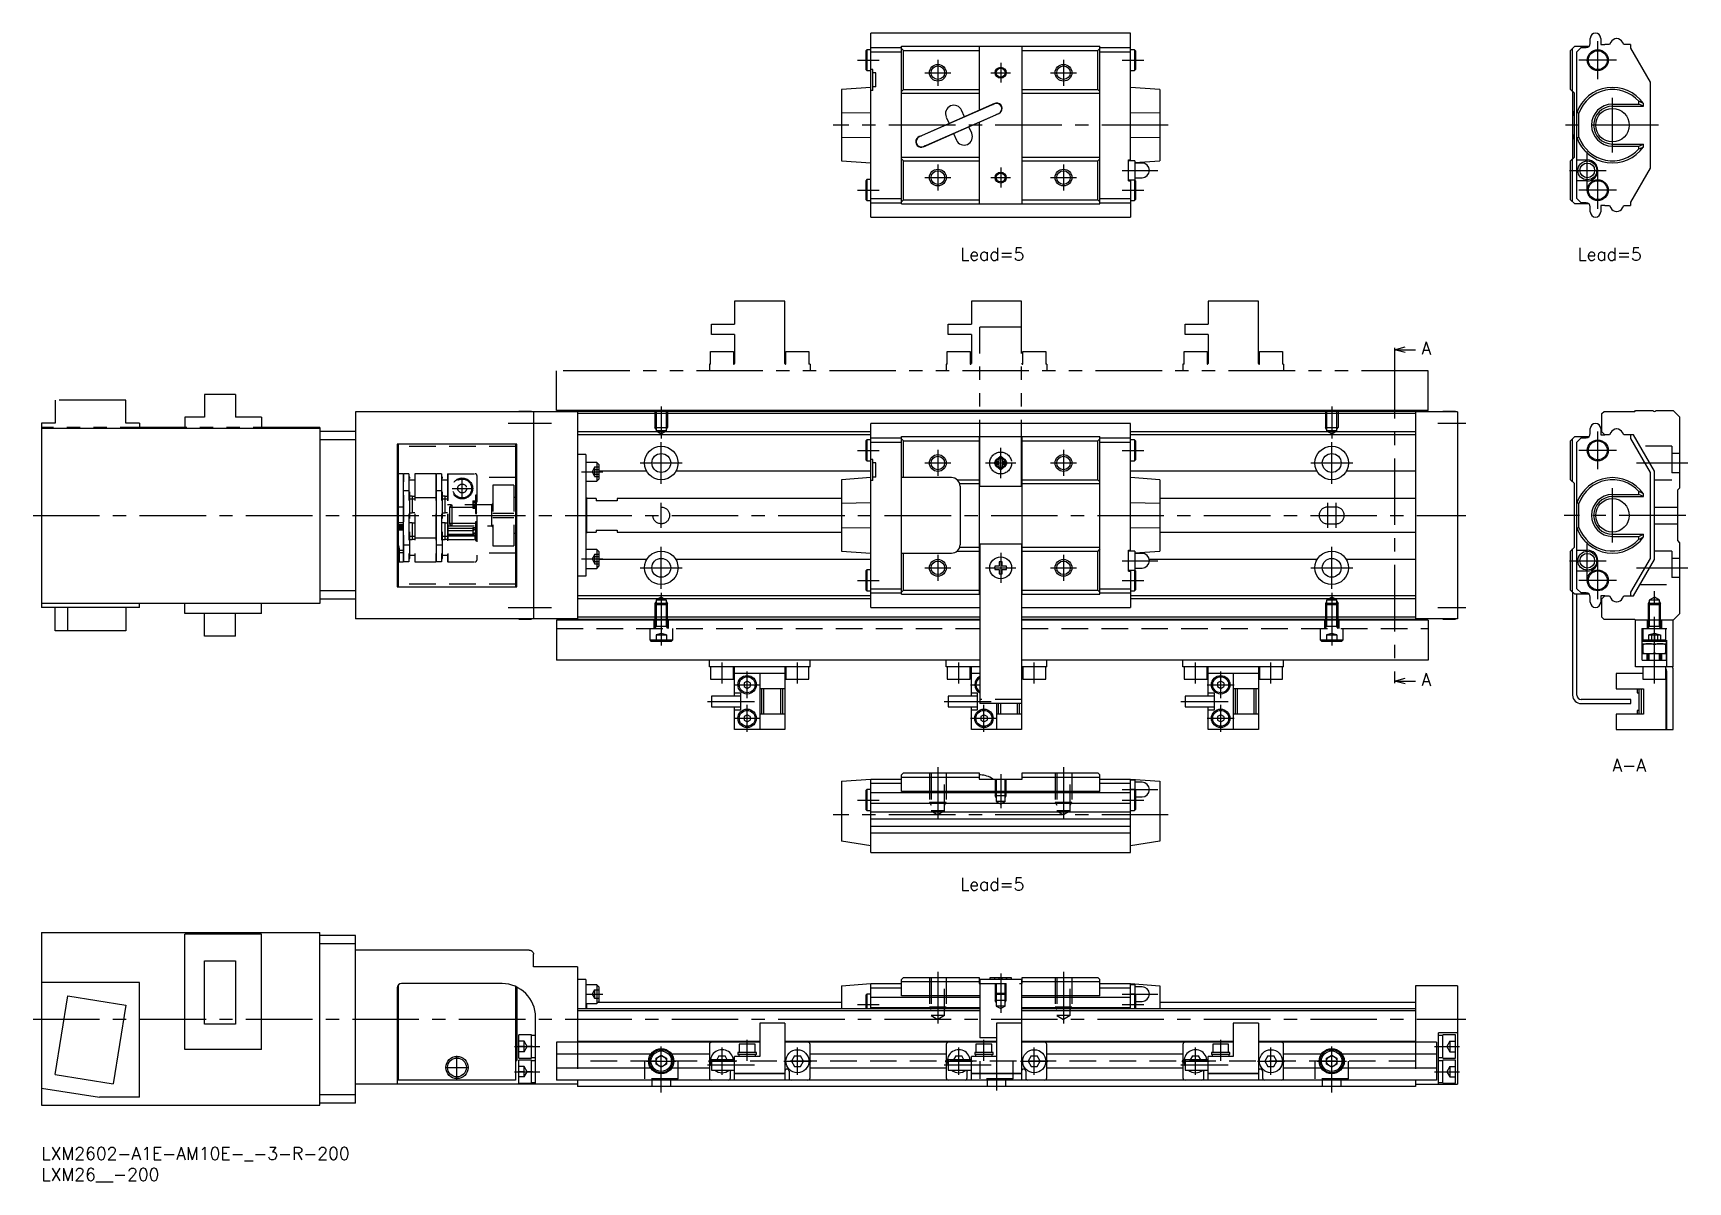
# Model space of a CAD drawing. Extents: x -2 to 393, y -8 to 266.
import ezdxf

# ---------------------------------------------------------------- set-up
doc = ezdxf.new("R2010")
doc.units = 0
doc.header["$LTSCALE"] = 0.5
for name, pattern in [('CENTER', [50.8, 31.75, -6.35, 6.35, -6.35]), ('DASHED', [19.05, 12.7, -6.35]), ('PHANTOM', [63.5, 31.75, -6.35, 6.35, -6.35, 6.35, -6.35])]:
    doc.linetypes.add(name, pattern=pattern)
for name, color, linetype in [('MSM_CENTER', 1, 'CENTER'), ('MSM_CONTINUOUS', 7, 'CONTINUOUS'), ('MSM_DASHED', 4, 'DASHED'), ('MSM_IMAGINARY', 6, 'PHANTOM'), ('MSM_NARROW', 5, 'CONTINUOUS'), ('MSM_PART_NUMBER', 7, 'CONTINUOUS')]:
    doc.layers.add(name, color=color, linetype=linetype)
doc.styles.get("Standard").update_dxf_attribs({"font": 'txt.shx', "height": 3, "bigfont": 'bigfont.shx'})

msp = doc.modelspace()

# ---------------------------------------------------------------- texts
at = {"layer": 'MSM_PART_NUMBER'}
for s, p in [('Lead=5', (219.24, 211.48)), ('Lead=5', (366.56, 211.48)), ('A', (329.32, 189.05)), ('A', (329.32, 110.05)), ('A-A', (374.9, 89.58)), ('Lead=5', (219.24, 61.2))]:
    msp.add_text(s, height=3, dxfattribs=at).set_placement(p)

# ---------------------------------------------------------------- blocks, each defined once
blk = doc.blocks.new('*U8')
at = {"layer": 'MSM_PART_NUMBER'}
blk.add_text('LXM26__-200', height=3, dxfattribs=at).set_placement((0, -8))
blk = doc.blocks.new('*U9')
at = {"layer": 'MSM_PART_NUMBER'}
blk.add_text('LXM2602-A1E-AM10E-_-3-R-200', height=3, dxfattribs=at).set_placement((0, -3))

# ---------------------------------------------------------------- linework, layer by layer
at = {"layer": 'MSM_CENTER'}
for p, q in [((371.4, 254.76), (371.4, 263.76)), ((194.7, 259.26), (199.9, 259.26)), ((213.9, 259.36), (213.9, 253.16)), ((228.9, 258.63), (228.9, 253.9)), ((243.9, 259.36), (243.9, 253.16)), ((257.9, 259.26), (263.1, 259.26)), ((375.9, 259.26), (366.9, 259.26)), ((210.8, 256.26), (217, 256.26)), ((226.53, 256.26), (231.26, 256.26)), ((240.8, 256.26), (247, 256.26)), ((374.9, 237.26), (374.9, 250.26)), ((268.9, 243.76), (188.9, 243.76)), ((385.9, 243.76), (363.6, 243.76)), ((368.9, 228.46), (368.9, 237.46)), ((213.9, 234.36), (213.9, 228.16)), ((228.9, 233.63), (228.9, 228.9)), ((243.9, 234.36), (243.9, 228.16)), ((210.8, 231.26), (217, 231.26)), ((226.53, 231.26), (231.26, 231.26)), ((240.8, 231.26), (247, 231.26)), ((257.9, 232.96), (266.4, 232.96)), ((364.65, 232.96), (373.4, 232.96)), ((371.4, 223.76), (371.4, 232.76)), ((194.7, 228.26), (199.9, 228.26)), ((257.9, 228.26), (263.1, 228.26)), ((375.9, 228.26), (366.9, 228.26)), ((322.9, 189.68), (322.9, 111.68)), ((147.9, 176.68), (147.9, 169.05)), ((307.9, 176.68), (307.9, 169.05)), ((111.4, 172.68), (121.71, 172.68)), ((333.2, 172.68), (339.9, 172.68)), ((371.4, 161.68), (371.4, 170.68)), ((147.9, 158.18), (147.9, 168.18)), ((194.7, 166.18), (199.9, 166.18)), ((213.9, 166.28), (213.9, 160.08)), ((228.9, 159.58), (228.9, 166.78)), ((243.9, 166.28), (243.9, 160.08)), ((257.9, 166.18), (263.1, 166.18)), ((307.9, 158.18), (307.9, 168.18)), ((375.9, 166.18), (366.9, 166.18)), ((142.9, 163.18), (152.9, 163.18)), ((210.8, 163.18), (217, 163.18)), ((225.3, 163.18), (232.5, 163.18)), ((240.8, 163.18), (247, 163.18)), ((302.9, 163.18), (312.9, 163.18)), ((380.61, 163.18), (392.9, 163.18)), ((100.4, 154.75), (100.4, 159.48)), ((128.9, 161.07), (134, 161.07)), ((98.04, 157.11), (102.76, 157.11)), ((374.9, 144.18), (374.9, 157.18)), ((-2, 150.68), (339.9, 150.68)), ((147.9, 147.68), (147.9, 153.68)), ((306.9, 153.68), (306.9, 147.68)), ((308.9, 153.68), (308.9, 147.68)), ((392.4, 150.68), (363.4, 150.68)), ((147.9, 133.18), (147.9, 143.18)), ((307.9, 133.18), (307.9, 143.18)), ((368.9, 135.38), (368.9, 144.38)), ((128.9, 140.29), (134, 140.29)), ((213.9, 141.28), (213.9, 135.08)), ((228.9, 141.78), (228.9, 134.58)), ((243.9, 141.28), (243.9, 135.08)), ((257.9, 139.88), (266.4, 139.88)), ((364.65, 139.88), (373.4, 139.88)), ((371.4, 130.68), (371.4, 139.68)), ((142.9, 138.18), (152.9, 138.18)), ((194.7, 135.18), (199.9, 135.18)), ((210.8, 138.18), (217, 138.18)), ((225.3, 138.18), (232.5, 138.18)), ((240.8, 138.18), (247, 138.18)), ((257.9, 135.18), (263.1, 135.18)), ((302.9, 138.18), (312.9, 138.18)), ((375.9, 135.18), (366.9, 135.18)), ((380.61, 138.18), (392.9, 138.18)), ((147.9, 132.19), (147.9, 119.68)), ((307.9, 132.19), (307.9, 119.68)), ((384.9, 110.58), (384.9, 132.59)), ((111.4, 128.68), (121.71, 128.68)), ((333.2, 128.68), (339.9, 128.68)), ((162.4, 110.58), (162.4, 115.58)), ((180.4, 110.58), (180.4, 115.58)), ((218.9, 110.58), (218.9, 115.58)), ((236.9, 110.58), (236.9, 115.58)), ((275.4, 110.58), (275.4, 115.58)), ((293.4, 110.58), (293.4, 115.58)), ((168.4, 107.08), (168.4, 113.48)), ((281.4, 107.08), (281.4, 113.48)), ((165.2, 110.28), (171.6, 110.28)), ((221.7, 110.28), (223.9, 110.28)), ((278.2, 110.28), (284.6, 110.28)), ((158.9, 106.28), (170.15, 106.28)), ((168.4, 99.08), (168.4, 105.48)), ((215.4, 106.28), (226.65, 106.28)), ((224.9, 99.08), (224.9, 105.48)), ((271.9, 106.28), (283.15, 106.28)), ((281.4, 99.08), (281.4, 105.48)), ((165.2, 102.28), (171.6, 102.28)), ((221.7, 102.28), (228.1, 102.28)), ((278.2, 102.28), (284.6, 102.28)), ((213.9, 90.63), (213.9, 78.24)), ((228.9, 88.98), (228.9, 80.82)), ((243.9, 90.63), (243.9, 78.24)), ((257.9, 85.28), (266.4, 85.28)), ((268.9, 79.28), (188.9, 79.28)), ((194.7, 82.78), (199.9, 82.78)), ((257.9, 82.78), (263.1, 82.78)), ((213.9, 41.85), (213.9, 29.46)), ((228.9, 41.4), (228.9, 32.04)), ((243.9, 41.85), (243.9, 29.46)), ((129.9, 36.5), (134, 36.5)), ((257.9, 36.5), (266.4, 36.5)), ((194.7, 34), (199.9, 34)), ((257.9, 34), (263.1, 34)), ((-2, 30.5), (339.9, 30.5)), ((112.9, 24), (118.9, 24)), ((147.9, 13), (147.9, 24)), ((162.4, 17.25), (162.4, 23.75)), ((168.4, 20.6), (168.4, 25.6)), ((180.4, 17.25), (180.4, 23.75)), ((218.9, 17.25), (218.9, 23.75)), ((224.9, 20.6), (224.9, 25.6)), ((236.9, 17.25), (236.9, 23.75)), ((275.4, 17.25), (275.4, 23.75)), ((281.4, 20.6), (281.4, 25.6)), ((293.4, 17.25), (293.4, 23.75)), ((307.9, 13), (307.9, 24)), ((332.4, 24), (338.4, 24)), ((99.15, 16.22), (99.15, 21.78)), ((144.4, 20.5), (151.4, 20.5)), ((159.15, 20.5), (165.65, 20.5)), ((177.15, 20.5), (183.65, 20.5)), ((215.65, 20.5), (222.15, 20.5)), ((227.9, 23), (227.9, 13.5)), ((233.65, 20.5), (240.15, 20.5)), ((272.15, 20.5), (278.65, 20.5)), ((290.15, 20.5), (296.65, 20.5)), ((304.4, 20.5), (311.4, 20.5)), ((96.37, 19), (101.93, 19)), ((112.9, 18), (118.9, 18)), ((158.9, 19.6), (170.15, 19.6)), ((215.4, 19.6), (226.65, 19.6)), ((271.9, 19.6), (283.15, 19.6)), ((332.4, 18), (338.4, 18))]:
    msp.add_line(p, q, dxfattribs=at)
at = {"layer": 'MSM_CONTINUOUS'}
for p, q in [((259.9, 265.71), (197.9, 265.71)), ((197.9, 221.81), (197.9, 265.71)), ((259.9, 235.21), (259.9, 265.71)), ((196.95, 261.76), (196.7, 261.51)), ((196.7, 261.51), (196.7, 257.01)), ((197.9, 261.76), (196.95, 261.76)), ((196.95, 261.76), (196.95, 256.76)), ((197.9, 262.26), (205.2, 262.26)), ((197.9, 261.26), (205.2, 261.26)), ((205.2, 224.96), (205.2, 262.56)), ((205.2, 262.56), (252.6, 262.56)), ((205.7, 261.56), (205.2, 262.06)), ((205.7, 252.26), (205.7, 261.56)), ((205.7, 261.56), (223.8, 261.56)), ((223.8, 262.56), (223.8, 247.31)), ((234, 224.96), (234, 262.56)), ((234, 261.56), (252.1, 261.56)), ((252.6, 262.06), (252.1, 261.56)), ((252.1, 252.26), (252.1, 261.56)), ((252.6, 224.96), (252.6, 262.56)), ((252.6, 262.26), (259.9, 262.26)), ((252.6, 261.26), (259.9, 261.26)), ((260.85, 261.76), (259.9, 261.76)), ((260.85, 261.76), (260.85, 256.76)), ((261.1, 261.51), (260.85, 261.76)), ((261.1, 261.51), (261.1, 257.01)), ((365.9, 262.56), (364.9, 261.56)), ((364.9, 252.26), (364.9, 261.56)), ((365.4, 251.76), (365.4, 262.06)), ((365.9, 262.56), (369.31, 262.56)), ((366.4, 261.26), (367.4, 262.26)), ((366.4, 226.26), (366.4, 261.26)), ((367.4, 262.26), (368.6, 262.26)), ((369.6, 263.26), (369.6, 264.46)), ((372.1, 264.46), (372.1, 262.96)), ((372.1, 262.96), (373.1, 262.96)), ((374.18, 262.96), (373.1, 262.96)), ((374.5, 263.52), (374.18, 262.96)), ((377.62, 262.96), (377.3, 263.52)), ((379.24, 262.96), (377.62, 262.96)), ((379.24, 262.96), (379.24, 262.11)), ((379.24, 262.11), (383.9, 254.03)), ((196.7, 257.01), (196.95, 256.76)), ((196.95, 256.76), (197.9, 256.76)), ((198.4, 257.06), (197.9, 257.06)), ((198.4, 252.06), (198.4, 257.06)), ((259.9, 256.76), (260.85, 256.76)), ((260.85, 256.76), (261.1, 257.01)), ((197.9, 252.76), (190.9, 252.26)), ((199.1, 256.26), (198.4, 256.26)), ((199.1, 252.86), (198.4, 252.86)), ((199.1, 252.86), (199.1, 256.26)), ((266.9, 252.26), (259.9, 252.76)), ((383.9, 254.03), (383.9, 233.49)), ((190.9, 252.26), (190.9, 235.26)), ((198.4, 252.06), (197.9, 252.06)), ((205.2, 251.76), (205.7, 252.26)), ((205.2, 251.36), (223.8, 251.36)), ((205.7, 252.26), (223.8, 252.26)), ((227.43, 248.9), (209.43, 241)), ((227.45, 248.85), (227.12, 248.71)), ((234, 252.26), (252.1, 252.26)), ((234, 251.36), (252.6, 251.36)), ((252.1, 252.26), (252.6, 251.76)), ((266.9, 252.26), (266.9, 235.26)), ((364.9, 252.26), (365.8, 251.36)), ((365.4, 251.76), (365.4, 246)), ((365.8, 236.16), (365.8, 251.36)), ((381.22, 248.76), (381.22, 249.45)), ((382.28, 248.26), (382.28, 248.91)), ((197.9, 246.72), (190.9, 246.63)), ((226.7, 248.53), (210.19, 241.28)), ((210.47, 238.62), (228.47, 246.52)), ((211.2, 239), (227.71, 246.24)), ((215.91, 245.7), (216.6, 244.15)), ((220.26, 245.75), (219.58, 247.31)), ((228.12, 246.42), (228.45, 246.57)), ((266.9, 246.63), (259.9, 246.72)), ((365.4, 246), (365.4, 235.76)), ((366.9, 246.63), (366.4, 246.72)), ((366.9, 240.89), (366.9, 246.63)), ((374.9, 248.76), (381.22, 248.76)), ((374.9, 248.26), (382.28, 248.26)), ((382.28, 248.26), (381.22, 248.76)), ((209.77, 241.1), (209.45, 240.95)), ((217.64, 241.77), (218.32, 240.21)), ((221.99, 241.82), (221.3, 243.37)), ((223.8, 244.47), (223.8, 224.96)), ((365.4, 241.52), (365.4, 241.44)), ((190.9, 240.89), (197.9, 240.8)), ((210.45, 238.67), (210.78, 238.81)), ((259.9, 240.8), (266.9, 240.89)), ((366.4, 240.8), (366.9, 240.89)), ((374.9, 239.26), (382.28, 239.26)), ((374.9, 238.76), (381.22, 238.76)), ((381.22, 238.76), (382.28, 239.26)), ((381.22, 238.08), (381.22, 238.76)), ((382.28, 238.61), (382.28, 239.26)), ((190.9, 235.26), (197.9, 234.76)), ((205.2, 236.16), (223.8, 236.16)), ((205.7, 235.26), (205.2, 235.76)), ((205.7, 235.26), (223.8, 235.26)), ((205.7, 225.96), (205.7, 235.26)), ((234, 236.16), (252.6, 236.16)), ((234, 235.26), (252.1, 235.26)), ((252.6, 235.76), (252.1, 235.26)), ((252.1, 225.96), (252.1, 235.26)), ((259.4, 235.46), (259.9, 235.46)), ((259.4, 230.46), (259.4, 235.46)), ((260.9, 235.21), (259.4, 235.21)), ((260.9, 234.83), (266.9, 235.26)), ((260.9, 235.21), (260.9, 230.71)), ((262.65, 234.71), (260.9, 234.71)), ((365.8, 236.16), (364.9, 235.26)), ((364.9, 225.96), (364.9, 235.26)), ((365.4, 225.46), (365.4, 235.76)), ((366.4, 235.46), (368.9, 235.46)), ((383.9, 233.49), (379.24, 225.41)), ((196.95, 230.76), (196.7, 230.51)), ((196.7, 230.51), (196.7, 226.01)), ((196.95, 230.76), (196.95, 225.76)), ((197.9, 230.76), (196.95, 230.76)), ((259.4, 230.71), (260.9, 230.71)), ((259.4, 230.46), (259.9, 230.46)), ((259.9, 230.71), (259.9, 221.81)), ((260.85, 230.71), (260.85, 225.76)), ((260.9, 231.21), (262.65, 231.21)), ((261.1, 230.51), (260.9, 230.71)), ((261.1, 230.51), (261.1, 226.01)), ((368.9, 230.46), (366.4, 230.46)), ((196.7, 226.01), (196.95, 225.76)), ((196.95, 225.76), (197.9, 225.76)), ((197.9, 226.26), (205.2, 226.26)), ((197.9, 225.26), (205.2, 225.26)), ((205.2, 225.46), (205.7, 225.96)), ((205.7, 225.96), (223.8, 225.96)), ((234, 225.96), (252.1, 225.96)), ((252.1, 225.96), (252.6, 225.46)), ((252.6, 226.26), (259.9, 226.26)), ((252.6, 225.26), (259.9, 225.26)), ((259.9, 225.76), (260.85, 225.76)), ((260.85, 225.76), (261.1, 226.01)), ((364.9, 225.96), (365.9, 224.96)), ((367.4, 225.26), (366.4, 226.26)), ((368.6, 225.26), (367.4, 225.26)), ((379.24, 225.41), (379.24, 224.56)), ((197.9, 221.81), (259.9, 221.81)), ((205.2, 224.96), (252.6, 224.96)), ((369.31, 224.96), (365.9, 224.96)), ((369.6, 223.06), (369.6, 224.26)), ((373.1, 224.56), (372.1, 224.56)), ((372.1, 224.56), (372.1, 223.06)), ((373.1, 224.56), (374.18, 224.56)), ((374.18, 224.56), (374.5, 224)), ((377.3, 224), (377.62, 224.56)), ((377.62, 224.56), (379.24, 224.56)), ((322.9, 190.18), (325.4, 190.85)), ((322.9, 190.68), (322.9, 189.68)), ((325.4, 189.51), (322.9, 190.18)), ((322.9, 190.18), (327.9, 190.18)), ((127.9, 175.38), (74.9, 175.38)), ((74.9, 175.38), (74.9, 125.98)), ((113.9, 175.38), (113.9, 175.43)), ((116.9, 175.43), (113.9, 175.43)), ((116.9, 175.38), (116.9, 175.43)), ((117.4, 175.38), (117.4, 125.98)), ((127.9, 175.68), (127.9, 125.68)), ((327.9, 175.68), (127.9, 175.68)), ((327.9, 175.48), (127.9, 175.48)), ((327.9, 174.98), (127.9, 174.98)), ((327.9, 175.68), (327.9, 125.68)), ((337.9, 175.38), (327.9, 175.38)), ((334.4, 175.38), (334.4, 175.43)), ((337.4, 175.43), (334.4, 175.43)), ((337.4, 175.38), (337.4, 175.43)), ((337.9, 175.38), (337.9, 125.98)), ((372.4, 174.98), (372.9, 175.48)), ((372.4, 170.58), (372.4, 174.98)), ((372.9, 175.48), (380.2, 175.48)), ((380.2, 175.48), (380.4, 175.68)), ((380.4, 175.68), (384.5, 175.68)), ((385.3, 175.68), (389.4, 175.68)), ((389.4, 175.68), (390.9, 174.18)), ((390.9, 174.18), (390.9, 157.18)), ((66.4, 171.38), (0, 171.38)), ((0, 171.38), (0, 128.68)), ((66.4, 171.38), (66.4, 129.68)), ((74.9, 170.68), (66.4, 170.68)), ((197.9, 170.58), (127.9, 170.58)), ((197.9, 169.88), (127.9, 169.88)), ((259.9, 172.63), (197.9, 172.63)), ((197.9, 128.73), (197.9, 172.63)), ((259.9, 142.13), (259.9, 172.63)), ((327.9, 170.58), (259.9, 170.58)), ((327.9, 169.88), (259.9, 169.88)), ((369.6, 170.18), (369.6, 171.38)), ((372.1, 171.38), (372.1, 169.88)), ((372.1, 169.88), (373.1, 169.88)), ((373.1, 169.88), (372.4, 170.58)), ((374.18, 169.88), (373.1, 169.88)), ((374.5, 170.44), (374.18, 169.88)), ((377.62, 169.88), (377.3, 170.44)), ((379.9, 169.88), (377.62, 169.88)), ((379.24, 169.88), (379.24, 169.03)), ((384.9, 161.22), (379.9, 169.88)), ((74.9, 168.68), (66.4, 168.68)), ((84.9, 167.68), (84.9, 133.68)), ((113.4, 167.68), (84.9, 167.68)), ((84.9, 167.08), (85.15, 167.08)), ((85.15, 167.68), (85.15, 133.68)), ((113.15, 167.68), (113.15, 133.68)), ((113.15, 167.08), (113.4, 167.08)), ((113.4, 133.68), (113.4, 167.68)), ((196.95, 168.68), (196.7, 168.43)), ((196.7, 168.43), (196.7, 163.93)), ((197.9, 168.68), (196.95, 168.68)), ((196.95, 168.68), (196.95, 163.68)), ((197.9, 169.18), (205.2, 169.18)), ((197.9, 168.18), (205.2, 168.18)), ((205.2, 169.48), (252.6, 169.48)), ((205.2, 131.88), (205.2, 169.48)), ((205.7, 168.48), (205.2, 168.98)), ((205.7, 168.48), (223.8, 168.48)), ((205.7, 159.68), (205.7, 168.48)), ((223.8, 169.48), (223.8, 131.88)), ((234, 131.88), (234, 169.48)), ((234, 168.48), (252.1, 168.48)), ((252.6, 168.98), (252.1, 168.48)), ((252.1, 159.18), (252.1, 168.48)), ((252.6, 131.88), (252.6, 169.48)), ((252.6, 169.18), (259.9, 169.18)), ((252.6, 168.18), (259.9, 168.18)), ((260.85, 168.68), (259.9, 168.68)), ((260.85, 168.68), (260.85, 163.68)), ((261.1, 168.43), (260.85, 168.68)), ((261.1, 168.43), (261.1, 163.93)), ((365.9, 169.48), (364.9, 168.48)), ((364.9, 159.18), (364.9, 168.48)), ((365.4, 158.68), (365.4, 168.98)), ((365.9, 169.48), (369.31, 169.48)), ((366.4, 168.18), (367.4, 169.18)), ((366.4, 133.18), (366.4, 168.18)), ((367.4, 169.18), (368.6, 169.18)), ((379.24, 169.03), (383.9, 160.95)), ((129.9, 165.18), (127.9, 165.18)), ((129.9, 165.18), (129.9, 136.18)), ((132.5, 163.32), (129.9, 163.32)), ((132.5, 163.32), (132.5, 158.82)), ((133, 162.82), (132.5, 163.32)), ((133, 162.82), (133, 159.32)), ((196.7, 163.93), (196.95, 163.68)), ((196.95, 163.68), (197.9, 163.68)), ((198.4, 163.98), (197.9, 163.98)), ((198.4, 158.98), (198.4, 163.98)), ((199.1, 163.18), (198.4, 163.18)), ((199.1, 159.78), (199.1, 163.18)), ((259.9, 163.68), (260.85, 163.68)), ((260.85, 163.68), (261.1, 163.93)), ((85.15, 159.68), (84.9, 159.68)), ((113.4, 159.68), (113.15, 159.68)), ((129.9, 158.82), (132.5, 158.82)), ((132.5, 158.82), (133, 159.32)), ((144.41, 161.22), (133, 161.22)), ((197.9, 161.22), (151.39, 161.22)), ((197.9, 159.68), (190.9, 159.18)), ((190.9, 159.18), (190.9, 142.18)), ((198.4, 158.98), (197.9, 158.98)), ((199.1, 159.78), (198.4, 159.78)), ((217.2, 159.68), (205.2, 159.68)), ((218.52, 159.18), (223.8, 159.18)), ((219.11, 158.28), (223.8, 158.28)), ((234, 159.18), (252.1, 159.18)), ((234, 158.28), (252.6, 158.28)), ((252.1, 159.18), (252.6, 158.68)), ((304.41, 161.22), (259.9, 161.22)), ((266.9, 159.18), (259.9, 159.68)), ((266.9, 159.18), (266.9, 142.18)), ((327.9, 161.22), (311.39, 161.22)), ((364.9, 159.18), (365.8, 158.28)), ((365.8, 143.08), (365.8, 158.28)), ((383.9, 160.95), (383.9, 140.41)), ((384.9, 140.14), (384.9, 161.22)), ((113.4, 154.93), (113.15, 154.93)), ((130.1, 154.93), (129.9, 154.93)), ((130.1, 154.93), (130.1, 146.43)), ((132.4, 154.68), (130.1, 154.68)), ((132.4, 154.68), (132.4, 154.18)), ((137.4, 154.18), (132.4, 154.18)), ((137.4, 154.68), (137.4, 154.18)), ((190.9, 154.68), (137.4, 154.68)), ((219.2, 157.68), (219.2, 143.68)), ((327.9, 154.68), (266.9, 154.68)), ((374.9, 155.68), (381.22, 155.68)), ((374.9, 155.18), (382.28, 155.18)), ((381.22, 155.68), (381.22, 156.36)), ((382.28, 155.18), (381.22, 155.68)), ((382.28, 155.18), (382.28, 155.83)), ((390.9, 157.18), (390.4, 156.68)), ((390.4, 156.68), (390.4, 144.66)), ((197.9, 153.64), (190.9, 153.55)), ((266.9, 153.55), (259.9, 153.64)), ((366.9, 153.55), (366.4, 153.64)), ((366.9, 147.81), (366.9, 153.55)), ((113.15, 146.43), (113.4, 146.43)), ((129.9, 146.43), (130.1, 146.43)), ((130.1, 146.68), (132.4, 146.68)), ((132.4, 147.18), (137.4, 147.18)), ((132.4, 147.18), (132.4, 146.68)), ((137.4, 147.18), (137.4, 146.68)), ((137.4, 146.68), (190.9, 146.68)), ((190.9, 147.81), (197.9, 147.72)), ((259.9, 147.72), (266.9, 147.81)), ((266.9, 146.68), (327.9, 146.68)), ((366.4, 147.72), (366.9, 147.81)), ((374.9, 146.18), (382.28, 146.18)), ((381.22, 145.68), (382.28, 146.18)), ((382.28, 145.53), (382.28, 146.18)), ((132.5, 142.54), (129.9, 142.54)), ((132.5, 142.54), (132.5, 138.04)), ((133, 142.04), (132.5, 142.54)), ((190.9, 142.18), (197.9, 141.68)), ((218.52, 142.18), (223.8, 142.18)), ((219.11, 143.08), (223.8, 143.08)), ((223.9, 143.78), (223.9, 105.78)), ((233.9, 143.78), (223.9, 143.78)), ((233.9, 143.78), (233.9, 99.58)), ((234, 143.08), (252.6, 143.08)), ((234, 142.18), (252.1, 142.18)), ((252.6, 142.68), (252.1, 142.18)), ((252.1, 132.88), (252.1, 142.18)), ((259.4, 142.38), (259.9, 142.38)), ((259.4, 137.38), (259.4, 142.38)), ((260.9, 141.75), (266.9, 142.18)), ((365.8, 143.08), (364.9, 142.18)), ((364.9, 132.88), (364.9, 142.18)), ((365.4, 132.38), (365.4, 142.68)), ((366.4, 142.38), (368.9, 142.38)), ((374.9, 145.68), (381.22, 145.68)), ((381.22, 144.99), (381.22, 145.68)), ((390.4, 144.66), (390.9, 144.16)), ((390.9, 144.16), (390.9, 127.18)), ((85.15, 141.68), (84.9, 141.68)), ((113.4, 141.68), (113.15, 141.68)), ((132.5, 138.04), (133, 138.54)), ((133, 142.04), (133, 138.54)), ((144.41, 140.14), (133, 140.14)), ((197.9, 140.14), (151.39, 140.14)), ((205.2, 141.68), (217.2, 141.68)), ((205.7, 132.88), (205.7, 141.68)), ((228.53, 138.55), (227.5, 138.55)), ((228.53, 139.58), (228.53, 138.55)), ((229.27, 138.55), (229.27, 139.58)), ((230.3, 138.55), (229.27, 138.55)), ((260.9, 142.13), (259.4, 142.13)), ((260.9, 142.13), (260.9, 137.63)), ((262.65, 141.63), (260.9, 141.63)), ((304.41, 140.14), (264.38, 140.14)), ((327.9, 140.14), (311.39, 140.14)), ((383.9, 140.41), (379.24, 132.33)), ((379.9, 131.48), (384.9, 140.14)), ((84.9, 134.28), (85.15, 134.28)), ((113.15, 134.28), (113.4, 134.28)), ((129.9, 136.18), (127.9, 136.18)), ((129.9, 138.04), (132.5, 138.04)), ((196.95, 137.68), (196.7, 137.43)), ((196.7, 137.43), (196.7, 132.93)), ((196.95, 137.68), (196.95, 132.68)), ((197.9, 137.68), (196.95, 137.68)), ((227.5, 137.81), (228.53, 137.81)), ((228.53, 137.81), (228.53, 136.78)), ((229.27, 137.81), (230.3, 137.81)), ((229.27, 136.78), (229.27, 137.81)), ((259.4, 137.63), (260.9, 137.63)), ((259.4, 137.38), (259.9, 137.38)), ((259.9, 137.63), (259.9, 128.73)), ((260.85, 137.63), (260.85, 132.68)), ((260.9, 138.13), (262.65, 138.13)), ((261.1, 137.43), (260.9, 137.63)), ((261.1, 137.43), (261.1, 132.93)), ((368.9, 137.38), (366.4, 137.38)), ((74.9, 132.68), (66.4, 132.68)), ((74.9, 130.68), (66.4, 130.68)), ((84.9, 133.68), (113.4, 133.68)), ((197.9, 131.48), (127.9, 131.48)), ((197.9, 130.78), (127.9, 130.78)), ((196.7, 132.93), (196.95, 132.68)), ((196.95, 132.68), (197.9, 132.68)), ((197.9, 133.18), (205.2, 133.18)), ((197.9, 132.18), (205.2, 132.18)), ((205.2, 132.38), (205.7, 132.88)), ((205.2, 131.88), (223.9, 131.88)), ((205.7, 132.88), (223.8, 132.88)), ((233.9, 131.88), (252.6, 131.88)), ((234, 132.88), (252.1, 132.88)), ((252.1, 132.88), (252.6, 132.38)), ((252.6, 133.18), (259.9, 133.18)), ((252.6, 132.18), (259.9, 132.18)), ((259.9, 132.68), (260.85, 132.68)), ((327.9, 131.48), (259.9, 131.48)), ((327.9, 130.78), (259.9, 130.78)), ((260.85, 132.68), (261.1, 132.93)), ((364.9, 132.88), (365.9, 131.88)), ((365.4, 132.38), (365.4, 107.78)), ((369.31, 131.88), (365.9, 131.88)), ((367.4, 132.18), (366.4, 133.18)), ((366.4, 107.78), (366.4, 131.88)), ((368.6, 132.18), (367.4, 132.18)), ((369.6, 129.98), (369.6, 131.18)), ((372.1, 131.48), (372.1, 129.98)), ((373.1, 131.48), (372.1, 131.48)), ((372.4, 130.78), (373.1, 131.48)), ((372.4, 126.38), (372.4, 130.78)), ((373.1, 131.48), (374.18, 131.48)), ((374.18, 131.48), (374.5, 130.92)), ((377.3, 130.92), (377.62, 131.48)), ((377.62, 131.48), (379.9, 131.48)), ((379.24, 132.33), (379.24, 131.48)), ((66.4, 129.68), (0, 129.68)), ((23.4, 128.68), (0, 128.68)), ((3.3, 123.18), (3.3, 128.68)), ((6.27, 123.18), (6.27, 128.68)), ((20.1, 128.68), (20.1, 123.18)), ((23.4, 128.68), (23.4, 129.68)), ((34.2, 127.28), (34.2, 129.68)), ((52.5, 127.28), (34.2, 127.28)), ((38.88, 121.88), (38.88, 127.28)), ((46.33, 121.88), (46.33, 127.28)), ((52.5, 127.28), (52.5, 129.68)), ((223.9, 126.38), (127.9, 126.38)), ((197.9, 128.73), (223.9, 128.73)), ((233.9, 128.73), (259.9, 128.73)), ((327.9, 126.38), (233.9, 126.38)), ((372.9, 125.88), (372.4, 126.38)), ((390.9, 127.18), (389.4, 125.68)), ((20.1, 123.18), (3.3, 123.18)), ((127.9, 125.98), (74.9, 125.98)), ((113.9, 125.93), (113.9, 125.98)), ((113.9, 125.93), (116.9, 125.93)), ((116.9, 125.93), (116.9, 125.98)), ((122.9, 125.68), (122.9, 116.18)), ((223.9, 125.68), (122.9, 125.68)), ((223.9, 125.88), (127.9, 125.88)), ((327.9, 125.88), (233.9, 125.88)), ((330.9, 125.68), (233.9, 125.68)), ((337.9, 125.98), (327.9, 125.98)), ((330.9, 125.68), (330.9, 116.18)), ((334.4, 125.93), (334.4, 125.98)), ((334.4, 125.93), (337.4, 125.93)), ((337.4, 125.93), (337.4, 125.98)), ((380.2, 125.88), (372.9, 125.88)), ((380.4, 125.68), (380.2, 125.88)), ((389.4, 125.68), (380.4, 125.68)), ((380.4, 114.58), (380.4, 125.68)), ((389.4, 114.58), (389.4, 125.68)), ((46.33, 121.88), (38.88, 121.88)), ((382, 120.68), (387.8, 120.68)), ((382, 116.18), (382, 120.68)), ((382.15, 120.08), (387.65, 120.08)), ((382.15, 120.08), (382.15, 117.68)), ((384.9, 117.92), (384.9, 119.83)), ((387.65, 117.68), (387.65, 120.08)), ((387.8, 116.18), (387.8, 120.68)), ((223.9, 116.18), (122.9, 116.18)), ((159.4, 114.58), (159.4, 116.18)), ((183.4, 114.58), (159.4, 114.58)), ((159.65, 114.58), (159.65, 111.58)), ((165.15, 111.58), (165.15, 114.58)), ((177.65, 114.58), (177.65, 111.58)), ((183.15, 111.58), (183.15, 114.58)), ((183.4, 114.58), (183.4, 116.18)), ((215.9, 114.58), (215.9, 116.18)), ((223.9, 114.58), (215.9, 114.58)), ((216.15, 114.58), (216.15, 111.58)), ((221.65, 111.58), (221.65, 114.58)), ((330.9, 116.18), (233.9, 116.18)), ((239.9, 114.58), (233.9, 114.58)), ((234.15, 114.58), (234.15, 111.58)), ((239.65, 111.58), (239.65, 114.58)), ((239.9, 114.58), (239.9, 116.18)), ((272.4, 114.58), (272.4, 116.18)), ((296.4, 114.58), (272.4, 114.58)), ((272.65, 114.58), (272.65, 111.58)), ((278.15, 111.58), (278.15, 114.58)), ((290.65, 114.58), (290.65, 111.58)), ((296.15, 111.58), (296.15, 114.58)), ((296.4, 114.58), (296.4, 116.18)), ((389.4, 114.58), (380.4, 114.58)), ((387.8, 117.68), (382, 117.68)), ((382, 116.18), (387.8, 116.18)), ((382.15, 114.58), (382.15, 111.58)), ((383.2, 116.18), (383.2, 117.68)), ((383.4, 117.68), (383.4, 116.18)), ((386.59, 117.69), (386.27, 117.68)), ((386.4, 116.18), (386.4, 117.68)), ((386.6, 117.68), (386.6, 116.18)), ((387.65, 111.58), (387.65, 114.58)), ((159.65, 111.58), (165.15, 111.58)), ((165.4, 107.53), (165.4, 114.45)), ((177.4, 112.98), (165.4, 112.98)), ((168.4, 111.15), (167.65, 110.71)), ((167.65, 110.71), (167.65, 109.85)), ((169.15, 110.71), (168.4, 111.15)), ((169.15, 110.71), (169.15, 109.85)), ((171.4, 112.98), (171.4, 99.58)), ((177.4, 114.45), (177.4, 99.58)), ((177.65, 111.58), (183.15, 111.58)), ((216.15, 111.58), (221.65, 111.58)), ((221.9, 107.53), (221.9, 114.45)), ((223.9, 112.98), (221.9, 112.98)), ((234.15, 111.58), (239.65, 111.58)), ((272.65, 111.58), (278.15, 111.58)), ((278.4, 107.53), (278.4, 114.45)), ((290.4, 112.98), (278.4, 112.98)), ((281.4, 111.15), (280.65, 110.71)), ((280.65, 110.71), (280.65, 109.85)), ((282.15, 110.71), (281.4, 111.15)), ((282.15, 110.71), (282.15, 109.85)), ((284.4, 112.98), (284.4, 99.58)), ((290.4, 114.45), (290.4, 99.58)), ((290.65, 111.58), (296.15, 111.58)), ((322.9, 111.18), (325.4, 111.85)), ((322.9, 111.68), (322.9, 110.68)), ((325.4, 110.51), (322.9, 111.18)), ((322.9, 111.18), (327.9, 111.18)), ((382.15, 112.98), (375.8, 112.98)), ((375.8, 112.98), (375.8, 109.28)), ((382.15, 111.58), (387.65, 111.58)), ((387.75, 112.98), (387.65, 112.98)), ((387.75, 99.58), (387.75, 112.98)), ((387.75, 112.93), (387.8, 112.93)), ((387.8, 113.58), (387.8, 99.58)), ((389.4, 99.58), (389.4, 113.58)), ((159.9, 107.53), (159.9, 105.03)), ((166.9, 107.53), (159.9, 107.53)), ((166.9, 108.28), (165.4, 108.28)), ((166.9, 104.28), (166.9, 108.28)), ((167.65, 109.85), (168.4, 109.41)), ((168.4, 109.41), (169.15, 109.85)), ((177.4, 109.28), (171.4, 109.28)), ((171.9, 103.28), (171.9, 109.28)), ((172.4, 103.28), (172.4, 109.28)), ((176.4, 103.28), (176.4, 109.28)), ((176.9, 103.28), (176.9, 109.28)), ((216.4, 107.53), (216.4, 105.03)), ((223.4, 107.53), (216.4, 107.53)), ((223.4, 108.28), (221.9, 108.28)), ((223.4, 104.28), (223.4, 108.28)), ((272.9, 107.53), (272.9, 105.03)), ((279.9, 107.53), (272.9, 107.53)), ((279.9, 108.28), (278.4, 108.28)), ((279.9, 104.28), (279.9, 108.28)), ((280.65, 109.85), (281.4, 109.41)), ((281.4, 109.41), (282.15, 109.85)), ((290.4, 109.28), (284.4, 109.28)), ((284.9, 103.28), (284.9, 109.28)), ((285.4, 103.28), (285.4, 109.28)), ((289.4, 103.28), (289.4, 109.28)), ((289.9, 103.28), (289.9, 109.28)), ((379.3, 106.78), (367.4, 106.78)), ((375.8, 109.28), (382.3, 109.28)), ((379.3, 105.78), (379.3, 106.78)), ((380.8, 109.28), (380.8, 108.38)), ((380.8, 108.38), (381.3, 108.38)), ((381.3, 103.28), (381.3, 109.28)), ((381.8, 103.28), (381.8, 109.28)), ((382.3, 109.28), (382.3, 103.28)), ((159.9, 105.03), (166.9, 105.03)), ((165.4, 99.58), (165.4, 105.03)), ((165.4, 104.28), (166.9, 104.28)), ((168.4, 103.15), (167.65, 102.71)), ((167.65, 102.71), (167.65, 101.85)), ((169.15, 102.71), (168.4, 103.15)), ((169.15, 102.71), (169.15, 101.85)), ((177.4, 103.28), (171.4, 103.28)), ((216.4, 105.03), (223.4, 105.03)), ((221.9, 99.58), (221.9, 105.03)), ((221.9, 104.28), (223.4, 104.28)), ((233.9, 105.78), (223.9, 105.78)), ((224.9, 103.15), (224.15, 102.71)), ((224.15, 102.71), (224.15, 101.85)), ((225.65, 102.71), (224.9, 103.15)), ((225.65, 102.71), (225.65, 101.85)), ((227.9, 105.78), (227.9, 99.58)), ((233.9, 103.28), (227.9, 103.28)), ((228.4, 103.28), (228.4, 105.78)), ((228.9, 103.28), (228.9, 105.78)), ((232.9, 103.28), (232.9, 105.78)), ((233.4, 103.28), (233.4, 105.78)), ((272.9, 105.03), (279.9, 105.03)), ((278.4, 99.58), (278.4, 105.03)), ((278.4, 104.28), (279.9, 104.28)), ((281.4, 103.15), (280.65, 102.71)), ((280.65, 102.71), (280.65, 101.85)), ((282.15, 102.71), (281.4, 103.15)), ((282.15, 102.71), (282.15, 101.85)), ((290.4, 103.28), (284.4, 103.28)), ((367.4, 105.78), (379.3, 105.78)), ((382.3, 103.28), (375.8, 103.28)), ((375.8, 103.28), (375.8, 99.58)), ((380.8, 104.18), (380.8, 103.28)), ((381.3, 104.18), (380.8, 104.18)), ((177.4, 99.58), (165.4, 99.58)), ((167.65, 101.85), (168.4, 101.41)), ((168.4, 101.41), (169.15, 101.85)), ((233.9, 99.58), (221.9, 99.58)), ((224.15, 101.85), (224.9, 101.41)), ((224.9, 101.41), (225.65, 101.85)), ((290.4, 99.58), (278.4, 99.58)), ((280.65, 101.85), (281.4, 101.41)), ((281.4, 101.41), (282.15, 101.85)), ((375.8, 99.58), (387.75, 99.58)), ((387.75, 99.63), (387.8, 99.63)), ((387.8, 99.58), (389.4, 99.58)), ((190.9, 87.28), (197.9, 87.78)), ((190.9, 87.28), (190.9, 72.96)), ((197.9, 87.78), (205.2, 87.78)), ((197.9, 70.28), (197.9, 87.78)), ((205.2, 88.78), (205.7, 89.28)), ((205.2, 84.86), (205.2, 88.78)), ((205.2, 88.28), (223.8, 88.28)), ((205.7, 89.28), (223.8, 89.28)), ((223.8, 89.28), (223.8, 87.78)), ((224.06, 88.78), (223.8, 88.78)), ((223.8, 87.78), (234, 87.78)), ((234, 87.78), (234, 89.28)), ((234, 89.28), (252.1, 89.28)), ((234, 88.28), (252.6, 88.28)), ((252.1, 89.28), (252.6, 88.78)), ((252.6, 84.86), (252.6, 88.78)), ((252.6, 87.78), (259.9, 87.78)), ((259.9, 87.78), (266.9, 87.28)), ((259.9, 70.28), (259.9, 87.78)), ((260.9, 87.53), (259.9, 87.53)), ((260.9, 87.53), (260.9, 85.23)), ((262.65, 87.03), (260.9, 87.03)), ((266.9, 87.28), (266.9, 72.96)), ((196.95, 85.28), (196.7, 85.03)), ((196.7, 85.03), (196.7, 80.53)), ((197.9, 85.28), (196.95, 85.28)), ((196.95, 85.28), (196.95, 80.28)), ((197.9, 86.78), (205.2, 86.78)), ((197.9, 84.58), (259.9, 84.58)), ((252.6, 84.86), (205.2, 84.86)), ((252.6, 86.78), (259.9, 86.78)), ((260.85, 85.28), (259.9, 85.28)), ((261.1, 85.03), (260.85, 85.28)), ((260.85, 85.28), (260.85, 80.28)), ((261.1, 85.03), (261.1, 80.53)), ((261.1, 83.53), (262.65, 83.53)), ((196.7, 80.53), (196.95, 80.28)), ((196.95, 80.28), (197.9, 80.28)), ((197.9, 82.08), (259.9, 82.08)), ((197.9, 80), (259.9, 80)), ((259.9, 80.28), (260.85, 80.28)), ((260.85, 80.28), (261.1, 80.53)), ((197.9, 78.28), (259.9, 78.28)), ((197.9, 76.56), (259.9, 76.56)), ((197.9, 71.9), (190.9, 72.96)), ((197.9, 74.94), (259.9, 74.94)), ((266.9, 72.96), (259.9, 71.9)), ((197.9, 70.28), (259.9, 70.28)), ((0, 51.2), (66.4, 51.2)), ((0, 51.2), (0, 10)), ((34.2, 23.3), (34.2, 50.8)), ((52.5, 50.8), (34.2, 50.8)), ((52.5, 23.3), (52.5, 50.8)), ((66.4, 10), (66.4, 51.2)), ((74.9, 50.5), (66.4, 50.5)), ((74.9, 48.5), (66.4, 48.5)), ((74.9, 10.5), (74.9, 50.5)), ((38.88, 44.45), (46.33, 44.45)), ((38.88, 29.35), (38.88, 44.45)), ((46.33, 44.45), (46.33, 29.35)), ((116.4, 47), (74.9, 47)), ((116.4, 47), (116.41, 47)), ((116.41, 47), (116.61, 46.98)), ((116.61, 46.98), (116.85, 46.89)), ((116.85, 46.89), (117.07, 46.74)), ((117.07, 46.74), (117.21, 46.59)), ((117.21, 46.59), (117.32, 46.4)), ((117.32, 46.4), (117.38, 46.22)), ((117.38, 46.22), (117.4, 46)), ((117.4, 43), (117.4, 46)), ((127.9, 43), (117.4, 43)), ((127.9, 43), (127.9, 25)), ((129.9, 40), (127.9, 40)), ((129.9, 40), (129.9, 33)), ((205.2, 40), (205.7, 40.5)), ((205.2, 36.09), (205.2, 40)), ((205.2, 39.5), (223.8, 39.5)), ((205.7, 40.5), (223.8, 40.5)), ((223.8, 40.5), (223.8, 39)), ((223.9, 40), (223.9, 26.1)), ((233.9, 40), (223.9, 40)), ((226.3, 40.4), (226.3, 40)), ((231.5, 40.4), (226.3, 40.4)), ((231.5, 40), (231.5, 40.4)), ((233.9, 40), (233.9, 16)), ((234, 39), (234, 40.5)), ((234, 40.5), (252.1, 40.5)), ((234, 39.5), (252.6, 39.5)), ((252.1, 40.5), (252.6, 40)), ((252.6, 36.09), (252.6, 40)), ((23.4, 39.3), (0, 39.3)), ((3.3, 17.31), (6.27, 36.08)), ((6.27, 36.08), (20.1, 33.89)), ((23.4, 11.9), (23.4, 39.3)), ((84.9, 38), (84.9, 15)), ((85.15, 38.66), (85.15, 16)), ((109.9, 39), (85.9, 39)), ((113.15, 38.31), (113.15, 16)), ((113.4, 38.19), (113.4, 20.7)), ((132.5, 38.75), (129.9, 38.75)), ((133, 38.25), (132.5, 38.75)), ((132.5, 38.75), (132.5, 34.25)), ((133, 38.25), (133, 34.75)), ((190.9, 38.5), (197.9, 39)), ((190.9, 38.5), (190.9, 33)), ((196.95, 36.5), (196.7, 36.25)), ((196.7, 36.25), (196.7, 33)), ((197.9, 36.5), (196.95, 36.5)), ((196.95, 36.5), (196.95, 33)), ((197.9, 33), (197.9, 39)), ((197.9, 39), (205.2, 39)), ((197.9, 38), (205.2, 38)), ((197.9, 35.8), (223.9, 35.8)), ((223.9, 36.09), (205.2, 36.09)), ((223.8, 39), (223.9, 39)), ((233.9, 39), (234, 39)), ((252.6, 36.09), (233.9, 36.09)), ((233.9, 35.8), (259.9, 35.8)), ((252.6, 39), (259.9, 39)), ((252.6, 38), (259.9, 38)), ((259.9, 39), (266.9, 38.5)), ((259.9, 33), (259.9, 39)), ((260.9, 38.75), (259.9, 38.75)), ((260.85, 36.5), (259.9, 36.5)), ((261.1, 36.25), (260.85, 36.5)), ((260.85, 36.5), (260.85, 33)), ((260.9, 38.75), (260.9, 36.45)), ((262.65, 38.25), (260.9, 38.25)), ((261.1, 36.25), (261.1, 33)), ((266.9, 38.5), (266.9, 33)), ((337.9, 38.5), (327.9, 38.5)), ((327.9, 38.5), (327.9, 25)), ((337.9, 38.5), (337.9, 15)), ((20.1, 33.89), (17.13, 15.12)), ((113.4, 34.75), (113.15, 34.75)), ((223.9, 33), (127.9, 33)), ((223.9, 32.5), (127.9, 32.5)), ((129.9, 34.25), (132.5, 34.25)), ((130.1, 34.25), (130.1, 33)), ((132.5, 34.25), (133, 34.75)), ((190.9, 34.5), (132.75, 34.5)), ((197.9, 33.3), (223.9, 33.3)), ((233.9, 33.3), (259.9, 33.3)), ((327.9, 33), (233.9, 33)), ((327.9, 32.5), (233.9, 32.5)), ((261.1, 34.75), (262.65, 34.75)), ((327.9, 34.5), (266.9, 34.5)), ((46.33, 29.35), (38.88, 29.35)), ((117.9, 15), (117.9, 31)), ((171.4, 29.6), (171.4, 21.6)), ((177.4, 29.6), (171.4, 29.6)), ((177.4, 29.6), (177.4, 16)), ((227.9, 29.6), (227.9, 21.6)), ((233.9, 29.6), (227.9, 29.6)), ((284.4, 29.6), (284.4, 21.6)), ((290.4, 29.6), (284.4, 29.6)), ((290.4, 29.6), (290.4, 16)), ((113.15, 26.25), (113.4, 26.25)), ((113.9, 21.25), (113.9, 26.75)), ((116.9, 26.75), (113.9, 26.75)), ((116.9, 21.25), (116.9, 26.75)), ((117.9, 26.6), (116.9, 26.6)), ((171.4, 25), (122.9, 25)), ((122.9, 25), (122.9, 16)), ((171.4, 25.2), (127.9, 25.2)), ((159.4, 24.5), (159.4, 16.5)), ((166.5, 24.6), (166.5, 22.6)), ((170.3, 24.6), (166.5, 24.6)), ((170.3, 22.6), (170.3, 24.6)), ((227.9, 25.2), (177.4, 25.2)), ((227.9, 25), (177.4, 25)), ((183.4, 16.5), (183.4, 24.5)), ((215.9, 24.5), (215.9, 16.5)), ((223, 24.6), (223, 22.6)), ((226.8, 24.6), (223, 24.6)), ((227.9, 26.1), (223.9, 26.1)), ((226.8, 22.6), (226.8, 24.6)), ((284.4, 25.2), (233.9, 25.2)), ((284.4, 25), (233.9, 25)), ((239.9, 16.5), (239.9, 24.5)), ((272.4, 24.5), (272.4, 16.5)), ((279.5, 24.6), (279.5, 22.6)), ((283.3, 24.6), (279.5, 24.6)), ((283.3, 22.6), (283.3, 24.6)), ((327.9, 25.2), (290.4, 25.2)), ((332.9, 25), (290.4, 25)), ((296.4, 16.5), (296.4, 24.5)), ((332.9, 25), (332.9, 16)), ((333.4, 15), (333.4, 27.25)), ((337.9, 27.25), (333.4, 27.25)), ((334.4, 26.6), (333.4, 26.6)), ((334.4, 21.25), (334.4, 26.75)), ((337.4, 26.75), (334.4, 26.75)), ((337.4, 21.25), (337.4, 26.75)), ((52.5, 23.3), (34.2, 23.3)), ((84.9, 20.7), (85.15, 20.7)), ((113.15, 20.7), (113.4, 20.7)), ((113.9, 21.25), (116.9, 21.25)), ((113.9, 15.25), (113.9, 20.75)), ((116.9, 20.75), (113.9, 20.75)), ((116.9, 21.4), (117.9, 21.4)), ((116.9, 15.25), (116.9, 20.75)), ((117.9, 20.6), (116.9, 20.6)), ((145.43, 22.2), (122.9, 22.2)), ((146.65, 21.22), (147.9, 21.94)), ((146.65, 19.78), (146.65, 21.22)), ((147.9, 19.06), (146.65, 19.78)), ((147.9, 21.94), (149.15, 21.22)), ((149.15, 19.78), (147.9, 19.06)), ((149.15, 21.22), (149.15, 19.78)), ((159.4, 22.2), (150.37, 22.2)), ((159.4, 20.8), (159.22, 20.5)), ((159.22, 20.5), (159.4, 20.2)), ((165.4, 20.85), (159.9, 20.85)), ((159.9, 20.85), (159.9, 18.35)), ((161.68, 21.75), (161.16, 20.85)), ((161.68, 21.75), (163.12, 21.75)), ((163.64, 20.85), (163.12, 21.75)), ((171.4, 21.6), (165.4, 21.6)), ((165.4, 16), (165.4, 21.6)), ((166.2, 22.6), (166.2, 22.1)), ((170.6, 22.6), (166.2, 22.6)), ((170.6, 22.1), (166.2, 22.1)), ((166.4, 22.1), (166.4, 21.6)), ((170.4, 21.6), (170.4, 22.1)), ((170.6, 22.1), (170.6, 22.6)), ((179.68, 21.75), (178.96, 20.5)), ((178.96, 20.5), (179.68, 19.25)), ((179.68, 21.75), (181.12, 21.75)), ((181.84, 20.5), (181.12, 21.75)), ((181.12, 19.25), (181.84, 20.5)), ((215.9, 22.2), (183.4, 22.2)), ((183.58, 20.5), (183.4, 20.8)), ((183.4, 20.2), (183.58, 20.5)), ((215.9, 20.8), (215.72, 20.5)), ((215.72, 20.5), (215.9, 20.2)), ((221.9, 20.85), (216.4, 20.85)), ((216.4, 20.85), (216.4, 18.35)), ((218.18, 21.75), (217.66, 20.85)), ((218.18, 21.75), (219.62, 21.75)), ((220.14, 20.85), (219.62, 21.75)), ((227.9, 21.6), (221.9, 21.6)), ((221.9, 16), (221.9, 21.6)), ((222.7, 22.6), (222.7, 22.1)), ((227.1, 22.6), (222.7, 22.6)), ((227.1, 22.1), (222.7, 22.1)), ((222.9, 22.1), (222.9, 21.6)), ((226.9, 21.6), (226.9, 22.1)), ((227.1, 22.1), (227.1, 22.6)), ((236.18, 21.75), (235.46, 20.5)), ((235.46, 20.5), (236.18, 19.25)), ((236.18, 21.75), (237.62, 21.75)), ((238.34, 20.5), (237.62, 21.75)), ((237.62, 19.25), (238.34, 20.5)), ((272.4, 22.2), (239.9, 22.2)), ((240.08, 20.5), (239.9, 20.8)), ((239.9, 20.2), (240.08, 20.5)), ((272.4, 20.8), (272.22, 20.5)), ((272.22, 20.5), (272.4, 20.2)), ((278.4, 20.85), (272.9, 20.85)), ((272.9, 20.85), (272.9, 18.35)), ((274.68, 21.75), (274.16, 20.85)), ((274.68, 21.75), (276.12, 21.75)), ((276.64, 20.85), (276.12, 21.75)), ((284.4, 21.6), (278.4, 21.6)), ((278.4, 16), (278.4, 21.6)), ((279.2, 22.6), (279.2, 22.1)), ((283.6, 22.6), (279.2, 22.6)), ((283.6, 22.1), (279.2, 22.1)), ((279.4, 22.1), (279.4, 21.6)), ((283.4, 21.6), (283.4, 22.1)), ((283.6, 22.1), (283.6, 22.6)), ((292.68, 21.75), (291.96, 20.5)), ((291.96, 20.5), (292.68, 19.25)), ((292.68, 21.75), (294.12, 21.75)), ((294.84, 20.5), (294.12, 21.75)), ((294.12, 19.25), (294.84, 20.5)), ((305.43, 22.2), (296.4, 22.2)), ((296.58, 20.5), (296.4, 20.8)), ((296.4, 20.2), (296.58, 20.5)), ((306.65, 21.22), (307.9, 21.94)), ((306.65, 19.78), (306.65, 21.22)), ((307.9, 19.06), (306.65, 19.78)), ((307.9, 21.94), (309.15, 21.22)), ((309.15, 19.78), (307.9, 19.06)), ((309.15, 21.22), (309.15, 19.78)), ((332.9, 22.2), (310.37, 22.2)), ((333.4, 21.4), (334.4, 21.4)), ((334.4, 20.6), (333.4, 20.6)), ((334.4, 21.25), (337.4, 21.25)), ((334.4, 15.25), (334.4, 20.75)), ((337.4, 20.75), (334.4, 20.75)), ((337.4, 15.25), (337.4, 20.75)), ((3.3, 17.31), (17.13, 15.12)), ((113.15, 16), (85.15, 16)), ((145.43, 18.8), (122.9, 18.8)), ((332.9, 16), (122.9, 16)), ((127.9, 16), (127.9, 14.5)), ((159.4, 18.8), (150.37, 18.8)), ((159.9, 18.35), (165.4, 18.35)), ((164.4, 16.5), (164.4, 18.1)), ((165.4, 17.65), (177.4, 17.65)), ((165.4, 17.6), (177.4, 17.6)), ((165.45, 17.65), (165.45, 17.6)), ((177.35, 17.65), (177.35, 17.6)), ((178.4, 18.1), (178.4, 16.5)), ((179.68, 19.25), (181.12, 19.25)), ((215.9, 18.8), (183.4, 18.8)), ((216.4, 18.35), (221.9, 18.35)), ((220.9, 16.5), (220.9, 18.1)), ((221.9, 17.65), (233.9, 17.65)), ((221.9, 17.6), (233.9, 17.6)), ((221.95, 17.65), (221.95, 17.6)), ((233.85, 17.65), (233.85, 17.6)), ((234.9, 18.1), (234.9, 16.5)), ((236.18, 19.25), (237.62, 19.25)), ((272.4, 18.8), (239.9, 18.8)), ((272.9, 18.35), (278.4, 18.35)), ((277.4, 16.5), (277.4, 18.1)), ((278.4, 17.65), (290.4, 17.65)), ((278.4, 17.6), (290.4, 17.6)), ((278.45, 17.65), (278.45, 17.6)), ((290.35, 17.65), (290.35, 17.6)), ((291.4, 18.1), (291.4, 16.5)), ((292.68, 19.25), (294.12, 19.25)), ((305.43, 18.8), (296.4, 18.8)), ((332.9, 18.8), (310.37, 18.8)), ((327.9, 16), (327.9, 14.5)), ((0, 14.09), (13.82, 11.9)), ((23.4, 11.9), (13.82, 11.9)), ((74.9, 12.5), (66.4, 12.5)), ((127.9, 15), (74.9, 15)), ((113.9, 15.25), (116.9, 15.25)), ((116.9, 15.4), (117.9, 15.4)), ((327.9, 14.5), (127.9, 14.5)), ((327.9, 15), (337.9, 15)), ((333.4, 15.4), (334.4, 15.4)), ((334.4, 15.25), (337.4, 15.25)), ((0, 10), (66.4, 10)), ((74.9, 10.5), (66.4, 10.5))]:
    msp.add_line(p, q, dxfattribs=at)
for centre, radius in [((371.4, 259.26), 2.5), ((371.4, 259.26), 2.25), ((213.9, 256.26), 1.62), ((228.9, 256.26), 1.06), ((243.9, 256.26), 1.62), ((374.9, 243.76), 4), ((368.9, 232.96), 2.25), ((368.9, 232.96), 1.75), ((213.9, 231.26), 1.62), ((228.9, 231.26), 1.06), ((243.9, 231.26), 1.62), ((371.4, 228.26), 2.5), ((371.4, 228.26), 2.25), ((147.9, 163.18), 4), ((307.9, 163.18), 4), ((371.4, 166.18), 2.5), ((371.4, 166.18), 2.25), ((147.9, 163.18), 2.25), ((213.9, 163.18), 1.62), ((228.9, 163.18), 1.06), ((243.9, 163.18), 1.62), ((307.9, 163.18), 2.25), ((374.9, 150.68), 4), ((147.9, 138.18), 4), ((307.9, 138.18), 4), ((147.9, 138.18), 2.25), ((213.9, 138.18), 1.62), ((228.9, 138.18), 2.6), ((243.9, 138.18), 1.62), ((307.9, 138.18), 2.25), ((368.9, 139.88), 2.25), ((368.9, 139.88), 1.75), ((371.4, 135.18), 2.5), ((371.4, 135.18), 2.25), ((168.4, 110.28), 2.2), ((168.4, 110.28), 1.9), ((281.4, 110.28), 2.2), ((281.4, 110.28), 1.9), ((168.4, 102.28), 2.2), ((168.4, 102.28), 1.9), ((224.9, 102.28), 2.2), ((224.9, 102.28), 1.9), ((281.4, 102.28), 2.2), ((281.4, 102.28), 1.9), ((99.15, 19), 2.65), ((99.15, 19), 2.25), ((147.9, 20.5), 3), ((147.9, 20.5), 2.75), ((147.9, 20.5), 2.45), ((147.9, 20.5), 1.25), ((180.4, 20.5), 2.75), ((236.9, 20.5), 2.75), ((293.4, 20.5), 2.75), ((307.9, 20.5), 3), ((307.9, 20.5), 2.75), ((307.9, 20.5), 2.45), ((307.9, 20.5), 1.25)]:
    msp.add_circle(centre, radius, dxfattribs=at)
for centre, radius, start, end in [((370.85, 264.46), 1.25, 0, 180), ((368.6, 263.26), 1, 270, 0), ((376.02, 262.65), 1.75, 93.7679, 149.9999), ((375.78, 262.65), 1.75, 30.0001, 86.2321), ((374.9, 243.76), 9, 34.9152, 160.8119), ((227.95, 247.71), 1.3, 272.968, 134.4242), ((227.95, 247.71), 1.25, 293.6961, 113.6961), ((374.9, 243.76), 8.5, 41.9786, 160.2501), ((378.43, 242.59), 7.4, 58.6827, 67.893), ((217.74, 246.51), 2, 23.6961, 203.6961), ((228.1, 244.86), 3.92, 105.6343, 110.9103), ((226.99, 247.88), 1.8, 293.3543, 304.8918), ((367.54, 245.96), 2.14, 144.3594, 178.7845), ((374.9, 243.76), 5, 90, 270), ((374.9, 243.76), 4.5, 90, 270), ((209.95, 239.81), 1.3, 92.968, 314.4242), ((209.95, 239.81), 1.25, 113.6961, 293.6961), ((213.91, 234.26), 7.94, 117.8361, 120.4339), ((220.16, 241.01), 2, 203.6961, 23.6961), ((367.52, 241.56), 2.12, 181.0143, 215.7914), ((210.46, 240.66), 1.82, 282.5713, 293.9767), ((374.9, 243.76), 9, 199.1881, 325.0848), ((374.9, 243.76), 8.5, 199.7499, 318.0214), ((378.44, 244.93), 7.4, 292.1059, 301.3183), ((262.65, 232.96), 1.75, 270, 90), ((368.9, 232.96), 2.5, 270, 90), ((368.6, 224.26), 1, 0, 90), ((370.85, 223.06), 1.25, 180, 0), ((376.02, 224.88), 1.75, 210.0001, 266.2321), ((375.78, 224.88), 1.75, 273.7679, 329.9999), ((384.9, 175.98), 0.5, 216.8761, 323.1239), ((368.6, 170.18), 1, 270, 0), ((370.85, 171.38), 1.25, 0, 180), ((376.02, 169.56), 1.75, 93.7679, 149.9999), ((375.78, 169.56), 1.75, 30.0001, 86.2321), ((217.2, 157.68), 2, 0, 90), ((374.9, 150.68), 9, 34.9152, 160.8119), ((374.9, 150.68), 8.5, 41.9786, 160.2501), ((374.9, 150.68), 5, 90, 270), ((374.9, 150.68), 4.5, 90, 270), ((376.74, 146.15), 11.15, 60.2349, 66.3409), ((374.9, 150.68), 9, 199.1881, 325.0848), ((374.9, 150.68), 8.5, 199.7499, 318.0214), ((217.2, 143.68), 2, 270, 0), ((368.9, 139.88), 2.5, 270, 90), ((376.83, 155.04), 10.96, 293.6059, 299.8183), ((228.9, 138.18), 1.45, 165.2162, 194.7838), ((228.9, 138.18), 1.45, 75.2162, 104.7838), ((228.9, 138.18), 1.45, 345.2162, 14.7838), ((262.65, 139.88), 1.75, 270, 90), ((228.9, 138.18), 1.45, 255.2162, 284.7838), ((368.6, 131.18), 1, 0, 90), ((376.02, 131.79), 1.75, 210.0001, 266.2321), ((375.78, 131.79), 1.75, 273.7679, 329.9999), ((370.85, 129.98), 1.25, 180, 0), ((383.52, 116.11), 3.97, 69.7438, 110.2562), ((386.27, 116.11), 3.97, 69.7438, 110.2562), ((165.14, 114.27), 0.311, 34.723, 88.9034), ((177.66, 114.26), 0.318, 91.7128, 144.6608), ((221.64, 114.27), 0.311, 34.723, 88.9034), ((234.16, 114.26), 0.318, 91.7128, 144.6608), ((278.14, 114.27), 0.311, 34.723, 88.9034), ((290.66, 114.26), 0.318, 91.7128, 144.6608), ((383.52, 121.65), 3.97, 249.7438, 290.2562), ((386.27, 121.65), 3.97, 249.7438, 290.2562), ((386.8, 113.58), 2.6, 0, 22.6199), ((224.9, 110.28), 2.2, 117.0357, 242.9643), ((224.9, 110.28), 1.9, 121.7569, 238.2431), ((386.8, 113.58), 1, 0, 31.7883), ((367.4, 107.78), 2, 180, 270), ((367.4, 107.78), 1, 180, 270), ((224.02, 83.81), 4.97, 53.0275, 89.6143), ((262.65, 85.28), 1.75, 270, 90), ((85.9, 38), 1, 90, 180), ((109.9, 31), 8, 0, 90), ((262.65, 36.5), 1.75, 270, 90), ((159.9, 24.5), 0.5, 90, 180), ((182.9, 24.5), 0.5, 0, 90), ((216.4, 24.5), 0.5, 90, 180), ((239.4, 24.5), 0.5, 0, 90), ((272.9, 24.5), 0.5, 90, 180), ((295.9, 24.5), 0.5, 0, 90), ((162.4, 20.5), 2.75, 7.312, 204.62), ((218.9, 20.5), 2.75, 7.312, 204.62), ((275.4, 20.5), 2.75, 7.312, 204.62), ((159.9, 16.5), 0.5, 180, 270), ((162.4, 20.5), 2.75, 231.4273, 308.5727), ((163.9, 16.5), 0.5, 270, 0), ((164.9, 18.1), 0.5, 150, 180), ((164.9, 18.1), 0.5, 0, 30), ((177.9, 18.1), 0.5, 0, 180), ((178.9, 16.5), 0.5, 180, 270), ((182.9, 16.5), 0.5, 270, 0), ((216.4, 16.5), 0.5, 180, 270), ((218.9, 20.5), 2.75, 231.4273, 308.5727), ((220.4, 16.5), 0.5, 270, 0), ((221.4, 18.1), 0.5, 150, 180), ((221.4, 18.1), 0.5, 0, 30), ((234.4, 18.1), 0.5, 0, 180), ((235.4, 16.5), 0.5, 180, 270), ((239.4, 16.5), 0.5, 270, 0), ((272.9, 16.5), 0.5, 180, 270), ((275.4, 20.5), 2.75, 231.4273, 308.5727), ((276.9, 16.5), 0.5, 270, 0), ((277.9, 18.1), 0.5, 150, 180), ((277.9, 18.1), 0.5, 0, 30), ((290.9, 18.1), 0.5, 0, 180), ((291.9, 16.5), 0.5, 180, 270), ((295.9, 16.5), 0.5, 270, 0)]:
    msp.add_arc(centre, radius, start, end, dxfattribs=at)
at = {"layer": 'MSM_DASHED'}
for p, q in [((146.4, 175.68), (146.4, 171.68)), ((146.67, 175.68), (146.67, 170.88)), ((149.13, 170.88), (149.13, 175.68)), ((149.4, 175.68), (149.4, 171.68)), ((306.4, 175.68), (306.4, 171.68)), ((306.67, 175.68), (306.67, 170.88)), ((309.13, 170.88), (309.13, 175.68)), ((309.4, 175.68), (309.4, 171.68)), ((146.4, 171.68), (149.4, 171.68)), ((146.67, 171.21), (146.4, 171.68)), ((146.67, 170.88), (147.9, 170.17)), ((149.13, 170.88), (146.67, 170.88)), ((147.9, 170.17), (149.13, 170.88)), ((149.13, 171.21), (149.4, 171.68)), ((306.4, 171.68), (309.4, 171.68)), ((306.67, 171.21), (306.4, 171.68)), ((306.67, 170.88), (307.9, 170.17)), ((309.13, 170.88), (306.67, 170.88)), ((307.9, 170.17), (309.13, 170.88)), ((309.13, 171.21), (309.4, 171.68)), ((113.15, 167.08), (85.15, 167.08)), ((389.1, 167.18), (381.46, 167.18)), ((389.1, 167.18), (389.1, 159.18)), ((132, 162.07), (131.42, 161.07)), ((132, 162.23), (133, 162.23)), ((132, 162.23), (132, 159.92)), ((390.9, 165.43), (389.1, 165.43)), ((85.15, 159.68), (84.9, 159.68)), ((86.3, 160.61), (85.15, 160.61)), ((86.3, 160.61), (86.3, 139.61)), ((86.4, 160.51), (86.3, 160.61)), ((86.5, 160.61), (86.4, 160.51)), ((86.4, 139.71), (86.4, 160.51)), ((86.5, 139.62), (86.5, 160.61)), ((87.65, 160.61), (86.5, 160.61)), ((87.65, 160.61), (87.65, 139.62)), ((87.9, 159.81), (87.65, 159.81)), ((87.9, 140.41), (87.9, 159.81)), ((89.1, 159.07), (87.9, 159.07)), ((94.1, 160.61), (89.1, 160.61)), ((89.1, 160.61), (89.1, 139.61)), ((94.2, 160.51), (94.1, 160.61)), ((94.1, 160.61), (94.1, 139.61)), ((94.3, 160.61), (94.2, 160.51)), ((94.2, 160.51), (94.2, 139.71)), ((94.3, 139.62), (94.3, 160.61)), ((95.45, 160.61), (94.3, 160.61)), ((95.45, 160.61), (95.45, 139.62)), ((95.7, 159.81), (95.45, 159.81)), ((95.7, 140.41), (95.7, 159.81)), ((96.9, 159.07), (95.7, 159.07)), ((96.9, 160.51), (97, 160.61)), ((96.9, 160.51), (96.9, 139.71)), ((97, 160.61), (97, 139.61)), ((97, 160.61), (103.5, 160.61)), ((103.9, 160.21), (103.9, 140.01)), ((113.15, 159.68), (103.9, 159.68)), ((131.42, 161.07), (132, 160.07)), ((132, 161.65), (133, 161.65)), ((132, 160.49), (133, 160.49)), ((132, 159.92), (133, 159.92)), ((384.9, 159.18), (389.1, 159.18)), ((389.1, 160.93), (390.9, 160.93)), ((86.4, 156.49), (86.5, 156.59)), ((86.5, 156.59), (87.65, 156.59)), ((87.9, 155.11), (87.65, 155.11)), ((88.5, 155.3), (87.9, 155.3)), ((87.9, 154.62), (89.1, 154.62)), ((88.5, 155.3), (88.5, 151.3)), ((89.1, 155.2), (88.5, 155.2)), ((94.2, 154.86), (89.1, 154.86)), ((94.2, 156.49), (94.3, 156.59)), ((94.3, 156.59), (95.45, 156.59)), ((95.7, 155.11), (95.45, 155.11)), ((96.3, 155.3), (95.7, 155.3)), ((95.7, 154.62), (96.9, 154.62)), ((96.3, 151.3), (96.3, 155.3)), ((96.9, 155.2), (96.3, 155.2)), ((102.9, 154.17), (103.9, 154.17)), ((102.9, 154.17), (102.9, 152.44)), ((103.9, 155.5), (103.55, 155.5)), ((103.55, 155.5), (103.55, 151.1)), ((103.7, 155.3), (103.55, 155.3)), ((103.9, 155.1), (103.7, 155.3)), ((103.7, 155.3), (103.7, 151.3)), ((107.7, 157.93), (107.7, 143.43)), ((112.7, 157.93), (107.7, 157.93)), ((112.7, 157.91), (107.7, 157.91)), ((112.7, 157.93), (112.7, 143.43)), ((113.15, 154.93), (112.7, 154.93)), ((86.4, 152.61), (85.15, 152.61)), ((87.9, 151.3), (88.5, 151.3)), ((88.5, 151.4), (89.1, 151.4)), ((95.7, 151.3), (96.3, 151.3)), ((96.3, 151.4), (96.9, 151.4)), ((107.4, 153.18), (96.9, 153.18)), ((103.9, 152.58), (96.9, 152.58)), ((97.9, 153.18), (97.4, 152.68)), ((97.4, 152.68), (97.4, 148.68)), ((97.9, 153.18), (97.9, 148.18)), ((102.9, 153.8), (103.9, 153.8)), ((102.9, 153.67), (103.9, 153.67)), ((102.9, 152.94), (103.9, 152.94)), ((102.9, 152.81), (103.9, 152.81)), ((102.9, 152.44), (103.9, 152.44)), ((103.55, 151.3), (103.7, 151.3)), ((103.55, 151.1), (103.9, 151.1)), ((103.7, 151.3), (103.9, 151.5)), ((107.7, 153.48), (107.4, 153.18)), ((107.4, 153.18), (107.4, 148.18)), ((107.7, 151.23), (112.7, 151.23)), ((112.7, 150.13), (107.7, 150.13)), ((308.9, 152.68), (306.9, 152.68)), ((384.9, 152.68), (390.4, 152.68)), ((86.4, 148.88), (85.15, 148.88)), ((85.15, 148.48), (86.4, 148.48)), ((85.15, 148.24), (86.3, 148.24)), ((86.4, 147.97), (85.15, 147.97)), ((86.4, 147.9), (85.15, 147.9)), ((85.15, 147.61), (86.4, 147.61)), ((86.3, 147.27), (85.15, 147.27)), ((85.15, 147.21), (86.4, 147.21)), ((86.3, 148.24), (86.4, 148.26)), ((86.4, 147.29), (86.3, 147.27)), ((88.5, 148.92), (87.9, 148.92)), ((88.5, 148.92), (88.5, 144.92)), ((89.1, 148.82), (88.5, 148.82)), ((96.3, 148.92), (95.7, 148.92)), ((96.3, 144.92), (96.3, 148.92)), ((96.9, 148.82), (96.3, 148.82)), ((103.9, 148.78), (96.9, 148.78)), ((96.9, 148.18), (107.4, 148.18)), ((96.9, 147.61), (103.9, 147.61)), ((96.9, 147.08), (103.9, 147.08)), ((96.9, 146.19), (103.9, 146.19)), ((97.4, 148.68), (97.9, 148.18)), ((102.9, 147.79), (103.9, 147.79)), ((102.9, 147.79), (102.9, 146.06)), ((102.9, 147.42), (103.9, 147.42)), ((102.9, 147.29), (103.9, 147.29)), ((102.9, 146.56), (103.9, 146.56)), ((102.9, 146.43), (103.9, 146.43)), ((103.9, 149.12), (103.55, 149.12)), ((103.55, 149.12), (103.55, 144.72)), ((103.7, 148.92), (103.55, 148.92)), ((103.9, 148.72), (103.7, 148.92)), ((103.7, 148.92), (103.7, 144.92)), ((107.4, 148.18), (107.7, 147.88)), ((112.7, 146.43), (113.15, 146.43)), ((306.9, 148.68), (308.9, 148.68)), ((384.9, 148.68), (390.4, 148.68)), ((86.3, 142.33), (85.15, 142.33)), ((85.4, 139.72), (85.4, 142.76)), ((86.4, 142.41), (86.3, 142.33)), ((86.4, 143.74), (86.5, 143.63)), ((86.5, 143.63), (87.65, 143.63)), ((87.65, 145.11), (87.9, 145.11)), ((89.1, 145.61), (87.9, 145.61)), ((87.9, 144.92), (88.5, 144.92)), ((88.5, 145.02), (89.1, 145.02)), ((89.1, 145.36), (94.2, 145.36)), ((94.2, 143.74), (94.3, 143.63)), ((94.3, 143.63), (95.45, 143.63)), ((95.45, 145.11), (95.7, 145.11)), ((96.9, 145.61), (95.7, 145.61)), ((95.7, 144.92), (96.3, 144.92)), ((96.3, 145.02), (96.9, 145.02)), ((97, 145.8), (96.9, 145.84)), ((96.9, 145.78), (103.9, 145.78)), ((96.9, 144.95), (97, 144.91)), ((103.5, 145.8), (97, 145.8)), ((97, 144.91), (103.5, 144.91)), ((102.9, 146.06), (103.9, 146.06)), ((103.5, 144.91), (103.5, 145.8)), ((103.55, 144.92), (103.7, 144.92)), ((103.55, 144.72), (103.9, 144.72)), ((103.7, 144.92), (103.9, 145.12)), ((107.7, 143.45), (112.7, 143.45)), ((107.7, 143.43), (112.7, 143.43)), ((389.1, 142.18), (384.9, 142.18)), ((389.1, 142.18), (389.1, 134.18)), ((85.15, 141.68), (84.9, 141.68)), ((85.15, 141.82), (86.3, 141.82)), ((85.17, 139.61), (86.3, 139.61)), ((86.3, 141.82), (86.4, 141.9)), ((86.3, 139.61), (86.4, 139.71)), ((86.5, 139.62), (86.4, 139.72)), ((87.65, 139.62), (86.5, 139.62)), ((87.65, 140.41), (87.9, 140.41)), ((87.9, 141.16), (89.1, 141.16)), ((89.1, 139.61), (94.1, 139.61)), ((94.1, 139.61), (94.2, 139.71)), ((94.3, 139.62), (94.2, 139.72)), ((95.45, 139.62), (94.3, 139.62)), ((95.45, 140.41), (95.7, 140.41)), ((95.7, 141.16), (96.9, 141.16)), ((96.9, 139.71), (97, 139.61)), ((97, 139.61), (103.5, 139.61)), ((113.15, 141.68), (103.9, 141.68)), ((132, 141.29), (131.42, 140.29)), ((131.42, 140.29), (132, 139.29)), ((132, 141.44), (133, 141.44)), ((132, 141.44), (132, 139.13)), ((132, 140.86), (133, 140.86)), ((132, 139.71), (133, 139.71)), ((132, 139.13), (133, 139.13)), ((390.9, 140.43), (389.1, 140.43)), ((113.15, 134.28), (85.15, 134.28)), ((389.1, 135.93), (390.9, 135.93)), ((147.9, 131.19), (146.67, 130.48)), ((146.67, 130.48), (146.67, 124.18)), ((149.13, 130.48), (146.67, 130.48)), ((149.13, 130.48), (147.9, 131.19)), ((149.13, 124.18), (149.13, 130.48)), ((307.9, 131.19), (306.67, 130.48)), ((306.67, 130.48), (306.67, 124.18)), ((309.13, 130.48), (306.67, 130.48)), ((309.13, 130.48), (307.9, 131.19)), ((309.13, 124.18), (309.13, 130.48)), ((381.46, 134.18), (389.1, 134.18)), ((384.9, 131.19), (383.67, 130.48)), ((383.67, 130.48), (383.67, 124.18)), ((386.13, 130.48), (383.67, 130.48)), ((386.13, 130.48), (384.9, 131.19)), ((386.13, 124.18), (386.13, 130.48)), ((146.67, 130.15), (146.4, 129.68)), ((146.4, 129.68), (146.4, 123.68)), ((149.4, 129.68), (146.4, 129.68)), ((146.67, 129.68), (146.4, 129.41)), ((146.4, 129.41), (149.4, 129.41)), ((149.13, 130.15), (149.4, 129.68)), ((149.4, 129.41), (149.13, 129.68)), ((149.4, 123.68), (149.4, 129.68)), ((306.67, 130.15), (306.4, 129.68)), ((306.4, 129.68), (306.4, 123.68)), ((309.4, 129.68), (306.4, 129.68)), ((306.67, 129.68), (306.4, 129.41)), ((306.4, 129.41), (309.4, 129.41)), ((309.13, 130.15), (309.4, 129.68)), ((309.4, 129.41), (309.13, 129.68)), ((309.4, 123.68), (309.4, 129.68)), ((383.67, 130.15), (383.4, 129.68)), ((383.4, 129.68), (383.4, 123.68)), ((386.4, 129.68), (383.4, 129.68)), ((383.67, 129.68), (383.4, 129.41)), ((383.4, 129.41), (386.4, 129.41)), ((386.13, 130.15), (386.4, 129.68)), ((386.4, 129.41), (386.13, 129.68)), ((386.4, 123.68), (386.4, 129.68)), ((122.9, 123.68), (223.9, 123.68)), ((145.15, 123.68), (145.15, 120.98)), ((146.15, 125.68), (146.15, 123.68)), ((149.4, 124.18), (146.4, 124.18)), ((146.4, 123.68), (146.67, 124.18)), ((147.9, 122.51), (146.65, 122.18)), ((149.15, 122.18), (147.9, 122.51)), ((149.4, 123.68), (149.13, 124.18)), ((149.65, 123.68), (149.65, 125.68)), ((150.65, 120.98), (150.65, 123.68)), ((233.9, 123.68), (330.9, 123.68)), ((305.15, 123.68), (305.15, 120.98)), ((306.15, 125.68), (306.15, 123.68)), ((309.4, 124.18), (306.4, 124.18)), ((306.4, 123.68), (306.67, 124.18)), ((307.9, 122.51), (306.65, 122.18)), ((309.15, 122.18), (307.9, 122.51)), ((309.4, 123.68), (309.13, 124.18)), ((309.65, 123.68), (309.65, 125.68)), ((310.65, 120.98), (310.65, 123.68)), ((381.9, 123.68), (381.9, 114.58)), ((381.9, 123.68), (387.9, 123.68)), ((382.15, 123.68), (382.15, 120.98)), ((383.15, 125.68), (383.15, 123.68)), ((386.4, 124.18), (383.4, 124.18)), ((383.4, 123.68), (383.67, 124.18)), ((384.9, 122.51), (383.65, 122.18)), ((386.15, 122.18), (384.9, 122.51)), ((386.4, 123.68), (386.13, 124.18)), ((386.65, 123.68), (386.65, 125.68)), ((387.65, 120.98), (387.65, 123.68)), ((387.9, 114.58), (387.9, 123.68)), ((145.15, 120.98), (145.45, 120.68)), ((145.15, 120.98), (150.65, 120.98)), ((145.45, 120.68), (150.35, 120.68)), ((146.65, 122.18), (146.65, 120.68)), ((146.65, 122.18), (149.15, 122.18)), ((147.9, 122.18), (147.9, 120.68)), ((149.15, 122.18), (149.15, 120.68)), ((150.35, 120.68), (150.65, 120.98)), ((305.15, 120.98), (305.45, 120.68)), ((305.15, 120.98), (310.65, 120.98)), ((305.45, 120.68), (310.35, 120.68)), ((306.65, 122.18), (306.65, 120.68)), ((306.65, 122.18), (309.15, 122.18)), ((307.9, 122.18), (307.9, 120.68)), ((309.15, 122.18), (309.15, 120.68)), ((310.35, 120.68), (310.65, 120.98)), ((382.15, 120.98), (382.45, 120.68)), ((382.15, 120.98), (387.65, 120.98)), ((383.46, 122.18), (383.46, 120.68)), ((383.46, 122.18), (386.34, 122.18)), ((384.18, 122.18), (384.18, 120.68)), ((384.9, 122.18), (384.9, 120.68)), ((385.62, 122.18), (385.62, 120.68)), ((386.34, 122.18), (386.34, 120.68)), ((387.35, 120.68), (387.65, 120.98)), ((233.9, 106.78), (223.9, 106.78)), ((211.9, 89.28), (211.9, 82.28)), ((212.28, 89.28), (212.28, 80.18)), ((215.52, 80.18), (215.52, 89.28)), ((215.9, 89.28), (215.9, 82.28)), ((227.6, 87.78), (227.6, 83.78)), ((227.84, 87.78), (227.84, 82.43)), ((229.96, 82.43), (229.96, 87.78)), ((230.2, 83.78), (230.2, 87.78)), ((241.9, 89.28), (241.9, 82.28)), ((242.28, 89.28), (242.28, 80.18)), ((245.52, 80.18), (245.52, 89.28)), ((245.9, 89.28), (245.9, 82.28)), ((230.2, 83.78), (227.6, 83.78)), ((227.84, 83.33), (227.6, 83.78)), ((229.96, 83.33), (230.2, 83.78)), ((211.9, 82.28), (215.9, 82.28)), ((211.9, 82.28), (212.28, 81.58)), ((215.52, 80.18), (212.28, 80.18)), ((212.28, 80.18), (213.9, 79.24)), ((215.52, 80.18), (213.9, 79.24)), ((215.52, 81.58), (215.9, 82.28)), ((229.96, 82.43), (227.84, 82.43)), ((227.84, 82.43), (228.9, 81.82)), ((229.96, 82.43), (228.9, 81.82)), ((241.9, 82.28), (245.9, 82.28)), ((241.9, 82.28), (242.28, 81.58)), ((245.52, 80.18), (242.28, 80.18)), ((242.28, 80.18), (243.9, 79.24)), ((245.52, 80.18), (243.9, 79.24)), ((245.52, 81.58), (245.9, 82.28)), ((211.9, 40.5), (211.9, 33.5)), ((212.28, 40.5), (212.28, 31.4)), ((215.52, 31.4), (215.52, 40.5)), ((215.9, 40.5), (215.9, 33.5)), ((227.45, 40.4), (227.45, 40)), ((227.5, 40), (227.5, 40.4)), ((228.53, 40), (228.53, 40.4)), ((229.27, 40), (229.27, 40.4)), ((230.3, 40), (230.3, 40.4)), ((230.35, 40), (230.35, 40.4)), ((241.9, 40.5), (241.9, 33.5)), ((242.28, 40.5), (242.28, 31.4)), ((245.52, 31.4), (245.52, 40.5)), ((245.9, 40.5), (245.9, 33.5)), ((132, 37.5), (131.42, 36.5)), ((131.42, 36.5), (132, 35.5)), ((132, 37.5), (133, 37.5)), ((132, 37.5), (132, 35.5)), ((132, 36.5), (133, 36.5)), ((223.9, 39), (233.9, 39)), ((227.6, 39), (227.6, 35)), ((227.6, 36.68), (227.84, 36.43)), ((230.2, 36.68), (227.6, 36.68)), ((227.84, 39), (227.84, 33.65)), ((229.96, 36.43), (227.84, 36.43)), ((229.96, 33.65), (229.96, 39)), ((229.96, 36.43), (230.2, 36.68)), ((230.2, 35), (230.2, 39)), ((132, 35.5), (133, 35.5)), ((211.9, 33.5), (215.9, 33.5)), ((211.9, 33.5), (212.28, 32.8)), ((215.52, 32.8), (215.9, 33.5)), ((230.2, 35), (227.6, 35)), ((227.84, 34.55), (227.6, 35)), ((227.84, 33.65), (228.9, 33.04)), ((229.96, 33.65), (227.84, 33.65)), ((229.96, 33.65), (228.9, 33.04)), ((229.96, 34.55), (230.2, 35)), ((241.9, 33.5), (245.9, 33.5)), ((241.9, 33.5), (242.28, 32.8)), ((245.52, 32.8), (245.9, 33.5)), ((215.52, 31.4), (212.28, 31.4)), ((212.28, 31.4), (213.9, 30.46)), ((215.52, 31.4), (213.9, 30.46)), ((245.52, 31.4), (242.28, 31.4)), ((242.28, 31.4), (243.9, 30.46)), ((245.52, 31.4), (243.9, 30.46)), ((115.2, 25.25), (113.9, 25.25)), ((115.2, 24), (113.9, 24)), ((115.2, 22.75), (115.2, 25.25)), ((115.92, 24), (115.2, 25.25)), ((115.2, 22.75), (115.92, 24)), ((117.2, 24), (115.9, 24)), ((127.9, 25), (127.9, 16)), ((327.9, 25), (327.9, 16)), ((336.1, 25.25), (335.38, 24)), ((335.38, 24), (336.1, 22.75)), ((336.1, 25.25), (337.4, 25.25)), ((336.1, 25.25), (336.1, 22.75)), ((336.1, 24), (337.4, 24)), ((115.2, 22.75), (113.9, 22.75)), ((327.9, 20.5), (127.9, 20.5)), ((143.9, 20.5), (143.9, 16.3)), ((151.9, 16.3), (151.9, 20.5)), ((223.9, 20.5), (223.9, 16.3)), ((231.9, 16.3), (231.9, 20.5)), ((303.9, 20.5), (303.9, 16.3)), ((311.9, 16.3), (311.9, 20.5)), ((336.1, 22.75), (337.4, 22.75)), ((115.2, 19.25), (113.9, 19.25)), ((115.2, 18), (113.9, 18)), ((115.2, 16.75), (113.9, 16.75)), ((115.2, 16.75), (115.2, 19.25)), ((115.92, 18), (115.2, 19.25)), ((115.2, 16.75), (115.92, 18)), ((117.2, 18), (115.9, 18)), ((151.9, 16.3), (143.9, 16.3)), ((145.65, 16.3), (145.65, 14.5)), ((150.15, 14.5), (150.15, 16.3)), ((231.9, 16.3), (223.9, 16.3)), ((225.65, 16.3), (225.65, 14.5)), ((230.15, 14.5), (230.15, 16.3)), ((311.9, 16.3), (303.9, 16.3)), ((305.65, 16.3), (305.65, 14.5)), ((310.15, 14.5), (310.15, 16.3)), ((336.1, 19.25), (335.38, 18)), ((335.38, 18), (336.1, 16.75)), ((336.1, 19.25), (337.4, 19.25)), ((336.1, 19.25), (336.1, 16.75)), ((336.1, 18), (337.4, 18)), ((336.1, 16.75), (337.4, 16.75))]:
    msp.add_line(p, q, dxfattribs=at)
for centre, radius in [((100.4, 157.11), 2.5), ((100.4, 157.11), 2.25), ((100.4, 157.11), 1.06), ((147.9, 150.68), 2)]:
    msp.add_circle(centre, radius, dxfattribs=at)
for centre, radius, start, end in [((103.5, 160.21), 0.4, 359.9744, 89.9823), ((306.9, 150.68), 2, 90, 270), ((308.9, 150.68), 2, 270, 90), ((83.94, 142.76), 1.46, 326.0284, 33.9716), ((103.54, 146.23), 0.437, 264.2291, 324.657), ((103.53, 145.37), 0.464, 266.2159, 322.6703), ((84.92, 139.55), 0.508, 19.5832, 63.2685), ((85.17, 140.17), 0.559, 267.7494, 286.9653), ((85.31, 139.72), 0.09, 286.1983, 357.7901), ((103.5, 140.01), 0.4, 270, 0)]:
    msp.add_arc(centre, radius, start, end, dxfattribs=at)
at = {"layer": 'MSM_IMAGINARY'}
for p, q in [((165.4, 201.78), (165.4, 196.33)), ((177.4, 201.78), (165.4, 201.78)), ((177.4, 186.91), (177.4, 201.78)), ((221.9, 201.78), (221.9, 196.33)), ((233.9, 201.78), (221.9, 201.78)), ((233.9, 157.58), (233.9, 201.78)), ((278.4, 201.78), (278.4, 196.33)), ((290.4, 201.78), (278.4, 201.78)), ((290.4, 186.91), (290.4, 201.78)), ((159.9, 193.83), (159.9, 196.33)), ((159.9, 196.33), (165.4, 196.33)), ((165.4, 193.83), (159.9, 193.83)), ((165.4, 193.83), (165.4, 186.91)), ((216.4, 193.83), (216.4, 196.33)), ((216.4, 196.33), (221.9, 196.33)), ((221.9, 193.83), (216.4, 193.83)), ((221.9, 193.83), (221.9, 186.91)), ((233.9, 195.58), (223.9, 195.58)), ((223.9, 157.58), (223.9, 195.58)), ((272.9, 193.83), (272.9, 196.33)), ((272.9, 196.33), (278.4, 196.33)), ((278.4, 193.83), (272.9, 193.83)), ((278.4, 193.83), (278.4, 186.91)), ((159.65, 189.78), (165.15, 189.78)), ((159.65, 186.78), (159.65, 189.78)), ((165.15, 189.78), (165.15, 186.78)), ((177.65, 189.78), (183.15, 189.78)), ((177.65, 186.78), (177.65, 189.78)), ((183.15, 189.78), (183.15, 186.78)), ((216.15, 189.78), (221.65, 189.78)), ((216.15, 186.78), (216.15, 189.78)), ((221.65, 189.78), (221.65, 186.78)), ((234.15, 189.78), (239.65, 189.78)), ((234.15, 186.78), (234.15, 189.78)), ((239.65, 189.78), (239.65, 186.78)), ((272.65, 189.78), (278.15, 189.78)), ((272.65, 186.78), (272.65, 189.78)), ((278.15, 189.78), (278.15, 186.78)), ((290.65, 189.78), (296.15, 189.78)), ((290.65, 186.78), (290.65, 189.78)), ((296.15, 189.78), (296.15, 186.78)), ((159.4, 186.78), (159.4, 185.18)), ((159.65, 186.78), (159.4, 186.78)), ((183.4, 186.78), (183.15, 186.78)), ((183.4, 186.78), (183.4, 185.18)), ((215.9, 186.78), (215.9, 185.18)), ((216.15, 186.78), (215.9, 186.78)), ((239.9, 186.78), (239.65, 186.78)), ((239.9, 186.78), (239.9, 185.18)), ((272.4, 186.78), (272.4, 185.18)), ((272.65, 186.78), (272.4, 186.78)), ((296.4, 186.78), (296.15, 186.78)), ((296.4, 186.78), (296.4, 185.18)), ((122.9, 175.68), (122.9, 185.18)), ((330.9, 185.18), (122.9, 185.18)), ((330.9, 175.68), (330.9, 185.18)), ((3.3, 178.18), (3.3, 172.68)), ((20.1, 178.18), (3.3, 178.18)), ((20.1, 172.68), (20.1, 178.18)), ((38.88, 179.48), (38.88, 174.08)), ((46.33, 179.48), (38.88, 179.48)), ((46.33, 179.48), (46.33, 174.08)), ((34.2, 174.08), (34.2, 171.68)), ((38.88, 174.08), (34.2, 174.08)), ((52.5, 174.08), (46.33, 174.08)), ((52.5, 174.08), (52.5, 171.68)), ((127.9, 175.68), (122.9, 175.68)), ((330.9, 175.68), (327.9, 175.68)), ((0, 172.68), (0, 171.38)), ((3.3, 172.68), (0, 172.68)), ((66.4, 171.68), (0, 171.68)), ((23.4, 172.68), (20.1, 172.68)), ((23.4, 172.68), (23.4, 171.68)), ((66.4, 171.68), (66.4, 171.38)), ((227.5, 163.55), (228.53, 163.55)), ((228.53, 162.81), (227.5, 162.81)), ((228.53, 163.55), (228.53, 164.58)), ((228.53, 161.78), (228.53, 162.81)), ((229.27, 164.58), (229.27, 163.55)), ((229.27, 163.55), (230.3, 163.55)), ((229.27, 162.81), (229.27, 161.78)), ((230.3, 162.81), (229.27, 162.81)), ((233.9, 157.58), (223.9, 157.58))]:
    msp.add_line(p, q, dxfattribs=at)
msp.add_circle((228.9, 163.18), 2.6, dxfattribs=at)
for centre, radius, start, end in [((165.2, 186.99), 0.214, 256.5646, 339.8089), ((177.6, 186.99), 0.213, 199.9844, 283.642), ((221.7, 186.99), 0.214, 256.5646, 339.8089), ((234.1, 186.99), 0.213, 199.9844, 283.642), ((278.2, 186.99), 0.214, 256.5646, 339.8089), ((290.6, 186.99), 0.213, 199.9844, 283.642), ((228.9, 163.18), 1.45, 165.2162, 194.7838), ((228.9, 163.18), 1.45, 75.2162, 104.7838), ((228.9, 163.18), 1.45, 345.2162, 14.7838), ((228.9, 163.18), 1.45, 255.2162, 284.7838)]:
    msp.add_arc(centre, radius, start, end, dxfattribs=at)
at = {"layer": 'MSM_NARROW'}
for p, q in [((383.67, 116.18), (383.67, 117.68)), ((386.13, 116.18), (386.13, 117.68))]:
    msp.add_line(p, q, dxfattribs=at)
for centre, radius in [((213.9, 256.26), 2), ((228.9, 256.26), 1.3), ((243.9, 256.26), 2), ((213.9, 231.26), 2), ((243.9, 231.26), 2), ((228.9, 231.26), 1.3), ((213.9, 163.18), 2), ((228.9, 163.18), 1.3), ((243.9, 163.18), 2), ((213.9, 138.18), 2), ((243.9, 138.18), 2)]:
    msp.add_circle(centre, radius, dxfattribs=at)

# ---------------------------------------------------------------- block references
at = {"layer": 'MSM_CONTINUOUS'}
for name in ['*U9', '*U8']:
    msp.add_blockref(name, (0, 0), dxfattribs=at)

msp.set_redraw_order([(e.dxf.handle, doc.entitydb.next_handle()) for e in msp.query("TEXT MTEXT ATTDEF DIMENSION ARC_DIMENSION")])  # texts and dimensions are drawn at this point

doc.saveas('drawing.dxf')
